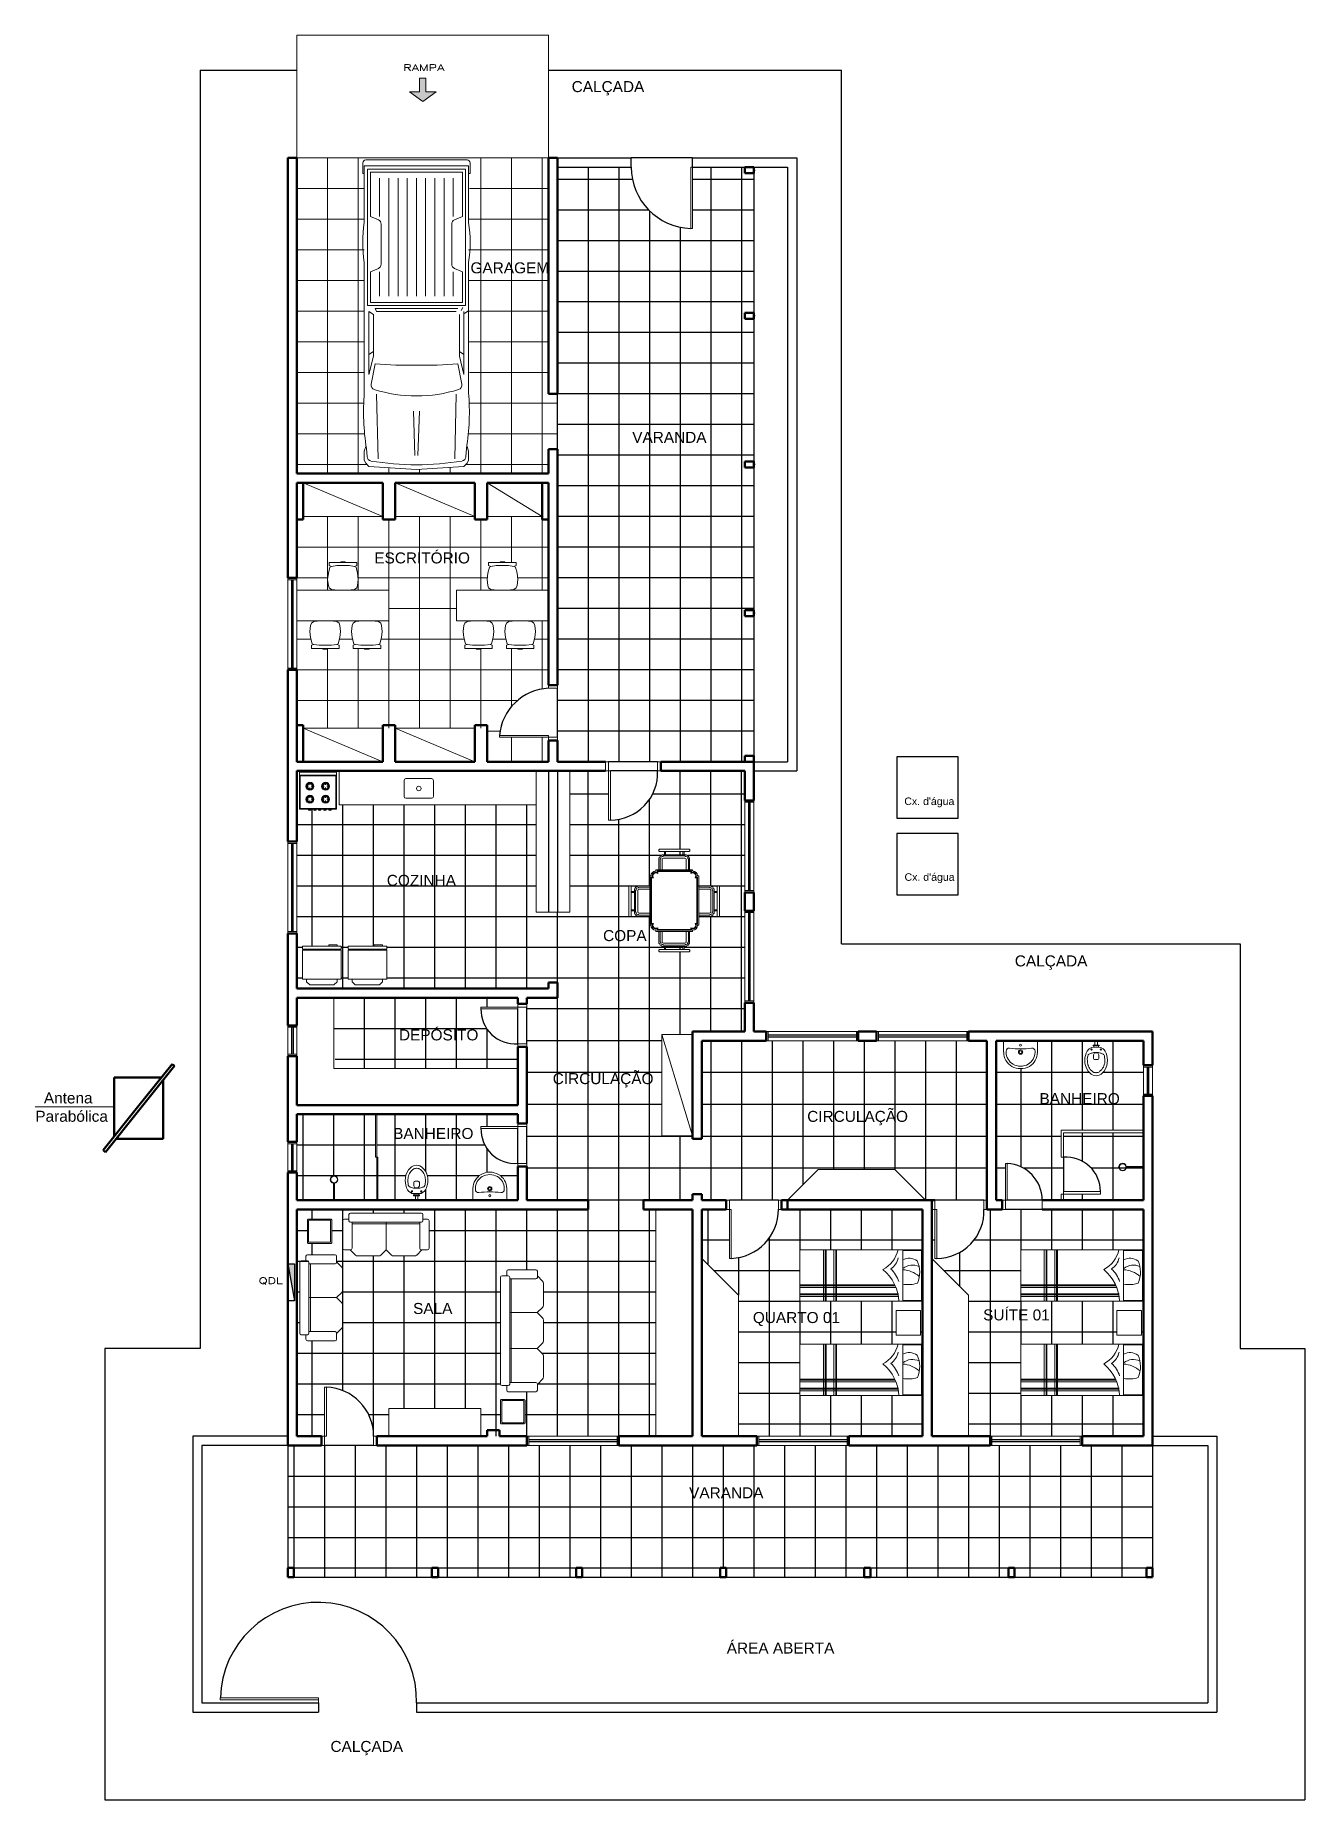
# Model space of a CAD drawing. Extents: x 200.4 to 267.3, y 143.9 to 174.2.
# Drawn here: x 221.67 to 242.37, y 144.45 to 173.23 of the extents above; entities that cross this region are included whole.
import ezdxf

# ---------------------------------------------------------------- set-up
doc = ezdxf.new("R2010")
doc.units = 0
doc.header["$LTSCALE"] = 35
doc.linetypes.add('HIDDEN', pattern=[0.375, 0.25, -0.125])
for name, color, linetype in [('01', 1, 'CONTINUOUS'), ('AF-Conexões_detalhe', 9, 'CONTINUOUS'), ('ALVENARIA', 6, 'CONTINUOUS'), ('ALVNARIA', 3, 'HIDDEN'), ('PENA3', 4, 'CONTINUOUS')]:
    doc.layers.add(name, color=color, linetype=linetype)
for name, color, linetype, lineweight in [('COTAS', 1, 'CONTINUOUS', 5), ('ESQUADRIAS', 2, 'CONTINUOUS', 18), ('MOBÍLIA', 1, 'CONTINUOUS', 9), ('PAREDE', 5, 'CONTINUOUS', 50), ('TEXTO', 2, 'CONTINUOUS', 13)]:
    doc.layers.add(name, color=color, linetype=linetype, lineweight=lineweight)
doc.styles.add('ARQ_COTAS_50', font='romans.shx', dxfattribs={"width": 1.5})
doc.styles.get("Standard").update_dxf_attribs({"font": 'ISOCP'})

msp = doc.modelspace()

# ---------------------------------------------------------------- texts
at = {"layer": 'TEXTO', "ltscale": 0.01, "attachment_point": 1}
for s, insert, char_height in [('{\\fArial|b0|i0|c0|p34;CALÇADA}', (230.414, 172.486), 0.17941), ('{\\fArial|b0|i0|c0|p34;GARAGEM}', (228.764, 169.53), 0.17941), ('{\\fArial|b0|i0|c0|p34;VARANDA}', (231.401, 166.765), 0.17941), ('{\\fArial|b0|i0|c0|p34;ESCRITÓRIO}', (227.196, 164.798), 0.17941), ("{\\fArial|b0|i0|c0|p34;Cx. d'água}", (235.837, 160.801), 0.12302), ('{\\fArial|b0|i0|c0|p34;COZINHA}', (227.4, 159.539), 0.17941), ("{\\fArial|b0|i0|c0|p34;Cx. d'água}", (235.841, 159.565), 0.12302), ('{\\fArial|b0|i0|c0|p34;COPA}', (230.926, 158.638), 0.17941), ('{\\fArial|b0|i0|c0|p34;CALÇADA}', (237.639, 158.225), 0.17941), ('{\\fArial|b0|i0|c0|p34;DEPÓSITO}', (227.598, 157.018), 0.17941), ('{\\fArial|b0|i0|c0|p34;CIRCULAÇÃO}', (230.105, 156.305), 0.17941), ('{\\fArial|b0|i0|c0|p34;  Antena\\PParabólica}', (221.669, 155.99), 0.17941), ('{\\fArial|b0|i0|c0|p34;CIRCULAÇÃO}', (234.254, 155.689), 0.17941), ('{\\fArial|b0|i0|c0|p34;BANHEIRO}', (238.041, 155.979), 0.17941), ('{\\fArial|b0|i0|c0|p34;BANHEIRO}', (227.503, 155.41), 0.17941), ('{\\fArial|b0|i0|c0|p34;SALA}', (227.828, 152.556), 0.17941), ('{\\fArial|b0|i0|c0|p34;QUARTO 01}', (233.368, 152.408), 0.17941), ('{\\fArial|b0|i0|c0|p34;SUÍTE 01}', (237.122, 152.451), 0.17941), ('{\\fArial|b0|i0|c0|p34;VARANDA}', (232.329, 149.549), 0.17941), ('{\\fArial|b0|i0|c0|p34;ÁREA ABERTA}', (232.942, 147.016), 0.17941), ('{\\fArial|b0|i0|c0|p34;CALÇADA}', (226.481, 145.412), 0.17941)]:
    msp.add_mtext(s, dxfattribs=dict(at, insert=insert, char_height=char_height))
at = {"layer": 'TEXTO', "style": 'ARQ_COTAS_50', "width": 1.5}
for tag, p in [('RAMPA', (227.669, 172.654)), ('QDL', (225.311, 152.868))]:
    msp.add_attdef(tag, p, 'NÍVEL', height=0.1022, dxfattribs=at)

# ---------------------------------------------------------------- hatches: boundary and pattern name
at = {"layer": '01'}
msp.add_hatch(color=256, dxfattribs=at).paths.add_polyline_path([(225.785, 153.193), (225.893, 152.593), (225.893, 153.193)])
at = {"layer": 'TEXTO'}
msp.add_hatch(color=256, dxfattribs=at).paths.add_polyline_path([(228.037, 172.536), (227.933, 172.536), (227.933, 172.31), (227.767, 172.31), (227.985, 172.153), (228.203, 172.31), (228.037, 172.31)])

# ---------------------------------------------------------------- linework, layer by layer
at = {"layer": '01'}
for p, q in [((230.685, 171.083), (230.685, 161.383)), ((231.185, 171.083), (231.185, 161.383)), ((232.385, 171.233), (231.385, 171.233)), ((232.685, 171.083), (232.685, 161.383)), ((233.185, 171.083), (233.185, 161.383)), ((231.405, 170.883), (230.185, 170.883)), ((233.385, 170.883), (232.385, 170.883)), ((231.67, 170.383), (230.185, 170.383)), ((233.385, 170.383), (232.385, 170.383)), ((231.685, 170.369), (231.685, 161.383)), ((232.185, 170.103), (232.185, 161.383)), ((233.385, 169.883), (230.185, 169.883)), ((233.385, 169.383), (230.185, 169.383)), ((233.385, 168.883), (230.185, 168.883)), ((233.385, 168.383), (230.185, 168.383)), ((233.385, 167.883), (230.185, 167.883)), ((230.185, 166.483), (230.185, 167.383)), ((233.385, 167.383), (230.185, 167.383)), ((233.385, 166.883), (230.185, 166.883)), ((233.385, 166.383), (230.185, 166.383)), ((233.385, 165.883), (230.185, 165.883)), ((233.385, 165.383), (230.185, 165.383)), ((233.385, 164.883), (230.185, 164.883)), ((225.845, 164.353), (225.845, 162.913)), ((225.875, 162.913), (225.875, 164.353)), ((233.385, 164.383), (230.185, 164.383)), ((233.385, 163.883), (230.185, 163.883)), ((233.385, 163.383), (230.185, 163.383)), ((233.385, 162.883), (230.185, 162.883)), ((230.185, 161.783), (230.185, 162.583)), ((233.385, 162.383), (230.185, 162.383)), ((233.385, 161.883), (230.185, 161.883)), ((230.685, 150.383), (230.685, 161.233)), ((231.815, 161.383), (231.015, 161.383)), ((231.815, 161.233), (231.045, 161.233)), ((232.185, 159.958), (232.185, 161.233)), ((232.685, 159.359), (232.685, 161.233)), ((233.185, 156.983), (233.185, 161.233)), ((226.185, 158.375), (226.185, 160.613)), ((226.685, 157.683), (226.685, 160.683)), ((227.185, 158.375), (227.185, 160.683)), ((227.685, 157.683), (227.685, 160.683)), ((228.185, 157.683), (228.185, 160.683)), ((228.685, 157.683), (228.685, 160.683)), ((229.185, 157.683), (229.185, 160.683)), ((229.685, 157.683), (229.685, 160.683)), ((231.015, 160.853), (230.385, 160.853)), ((231.685, 159.359), (231.685, 160.774)), ((233.235, 160.853), (231.731, 160.853)), ((233.295, 160.723), (233.295, 159.283)), ((233.325, 159.283), (233.325, 160.723)), ((229.835, 160.353), (225.935, 160.353)), ((233.235, 160.353), (230.385, 160.353)), ((231.185, 150.383), (231.185, 160.446)), ((225.845, 160.053), (225.845, 158.613)), ((225.875, 158.613), (225.875, 160.053)), ((229.835, 159.853), (225.935, 159.853)), ((231.868, 159.853), (230.385, 159.853)), ((232.185, 159.868), (232.185, 159.918)), ((233.235, 159.853), (232.304, 159.853)), ((229.835, 159.353), (225.935, 159.353)), ((231.351, 159.353), (230.385, 159.353)), ((231.486, 159.353), (231.381, 159.353)), ((232.486, 159.353), (232.456, 159.353)), ((232.791, 159.353), (232.686, 159.353)), ((233.235, 159.353), (232.82, 159.353)), ((230.185, 157.783), (230.185, 158.933)), ((233.295, 158.923), (233.295, 157.483)), ((233.325, 157.483), (233.325, 158.923)), ((231.686, 158.853), (225.935, 158.853)), ((231.685, 154.233), (231.685, 158.859)), ((233.235, 158.853), (232.486, 158.853)), ((232.685, 156.983), (232.685, 158.859)), ((226.025, 158.353), (225.935, 158.353)), ((226.769, 158.353), (226.655, 158.353)), ((231.926, 158.353), (227.399, 158.353)), ((232.226, 158.353), (231.946, 158.353)), ((232.185, 158.321), (232.185, 158.371)), ((233.235, 158.353), (232.246, 158.353)), ((232.185, 156.933), (232.185, 158.281)), ((226.025, 157.853), (225.935, 157.853)), ((226.769, 157.853), (226.655, 157.853)), ((233.235, 157.853), (227.399, 157.853)), ((227.035, 156.383), (227.035, 157.533)), ((227.535, 156.383), (227.535, 157.533)), ((228.035, 156.383), (228.035, 157.533)), ((228.535, 156.383), (228.535, 157.533)), ((229.035, 157.383), (229.035, 157.533)), ((230.185, 154.233), (230.185, 157.533)), ((229.535, 156.783), (229.535, 157.353)), ((229.685, 156.783), (229.685, 157.383)), ((233.235, 157.353), (229.685, 157.353)), ((226.535, 157.033), (229.026, 157.033)), ((229.035, 156.383), (229.035, 157.02)), ((235.055, 156.923), (233.615, 156.923)), ((235.055, 156.893), (233.615, 156.893)), ((236.855, 156.923), (235.415, 156.923)), ((236.855, 156.893), (235.415, 156.893)), ((231.885, 156.833), (229.685, 156.833)), ((232.685, 156.833), (232.685, 154.233)), ((233.185, 156.833), (233.185, 154.233)), ((233.685, 156.833), (233.685, 154.233)), ((234.185, 156.833), (234.185, 154.483)), ((234.685, 156.833), (234.685, 154.733)), ((235.185, 156.833), (235.185, 154.733)), ((235.685, 156.833), (235.685, 154.733)), ((236.185, 156.833), (236.185, 154.233)), ((236.685, 156.833), (236.685, 154.233)), ((238.235, 156.833), (238.235, 154.233)), ((238.735, 156.833), (238.735, 155.373)), ((239.235, 156.833), (239.235, 155.373)), ((226.558, 156.533), (229.535, 156.533)), ((231.885, 156.313), (229.685, 156.313)), ((237.185, 156.313), (232.535, 156.313)), ((238.858, 156.313), (237.335, 156.313)), ((237.735, 156.379), (237.735, 154.78)), ((239.735, 156.313), (239.072, 156.313)), ((231.885, 155.793), (229.685, 155.793)), ((237.185, 155.793), (232.535, 155.793)), ((239.735, 155.793), (237.335, 155.793)), ((226.035, 154.233), (226.035, 155.633)), ((226.535, 154.637), (226.535, 155.633)), ((227.035, 154.233), (227.035, 155.633)), ((227.535, 154.233), (227.535, 155.633)), ((228.035, 154.699), (228.035, 155.633)), ((228.535, 154.233), (228.535, 155.633)), ((229.035, 155.433), (229.035, 155.633)), ((229.685, 154.833), (229.685, 155.433)), ((225.935, 155.133), (227.215, 155.133)), ((227.235, 155.133), (228.997, 155.133)), ((229.535, 154.833), (229.535, 155.403)), ((232.385, 155.273), (229.685, 155.273)), ((232.185, 154.233), (232.185, 155.283)), ((237.185, 155.273), (232.535, 155.273)), ((238.395, 155.273), (237.335, 155.273)), ((239.735, 155.273), (238.435, 155.273)), ((238.735, 155.333), (238.735, 154.871)), ((239.235, 155.333), (239.235, 154.233)), ((229.035, 154.686), (229.035, 155.07)), ((238.435, 154.933), (238.435, 154.373)), ((225.935, 154.633), (226.52, 154.633)), ((226.558, 154.633), (227.235, 154.633)), ((227.255, 154.633), (227.711, 154.633)), ((228.06, 154.633), (228.907, 154.633)), ((229.251, 154.633), (229.535, 154.633)), ((237.185, 154.753), (229.685, 154.753)), ((237.485, 154.753), (237.335, 154.753)), ((238.235, 154.753), (237.786, 154.753)), ((238.435, 154.753), (238.235, 154.753)), ((239.735, 154.753), (238.888, 154.753)), ((228.035, 154.233), (228.035, 154.409)), ((238.735, 154.333), (238.735, 154.233)), ((226.185, 153.925), (226.185, 154.083)), ((226.685, 151.126), (226.685, 154.083)), ((227.185, 154.023), (227.185, 154.083)), ((227.685, 154.023), (227.685, 154.083)), ((228.185, 150.833), (228.185, 154.083)), ((228.685, 150.833), (228.685, 154.083)), ((229.035, 154.233), (229.035, 154.246)), ((229.185, 150.383), (229.185, 154.083)), ((229.685, 153.098), (229.685, 154.083)), ((230.185, 150.383), (230.185, 154.083)), ((231.585, 154.233), (230.685, 154.233)), ((231.685, 150.383), (231.685, 154.083)), ((232.635, 154.083), (232.635, 153.183)), ((233.785, 154.233), (232.985, 154.233)), ((234.135, 154.083), (234.135, 153.423)), ((234.635, 154.083), (234.635, 153.423)), ((235.135, 154.083), (235.135, 153.423)), ((235.635, 154.083), (235.635, 153.423)), ((237.135, 154.233), (236.335, 154.233)), ((237.235, 154.083), (237.235, 150.383)), ((238.085, 154.083), (237.485, 154.083)), ((238.085, 154.233), (237.515, 154.233)), ((237.735, 154.083), (237.735, 153.423)), ((238.235, 154.083), (238.235, 153.423)), ((238.735, 154.083), (238.735, 153.423)), ((239.235, 154.083), (239.235, 153.423)), ((226.104, 153.733), (225.935, 153.733)), ((226.683, 153.733), (226.504, 153.733)), ((231.785, 153.733), (228.088, 153.733)), ((226.185, 153.343), (226.185, 153.525)), ((232.535, 153.583), (232.985, 153.583)), ((233.61, 153.583), (236.135, 153.583)), ((233.635, 153.616), (233.635, 150.383)), ((236.285, 153.583), (236.335, 153.583)), ((236.976, 153.583), (239.735, 153.583)), ((225.785, 153.193), (225.893, 153.193)), ((225.785, 153.193), (225.893, 152.593)), ((225.893, 153.193), (225.893, 152.593)), ((226.126, 153.233), (225.935, 153.233)), ((231.785, 153.233), (226.581, 153.233)), ((227.185, 150.383), (227.185, 153.323)), ((227.685, 150.833), (227.685, 153.323)), ((233.135, 153.297), (233.135, 152.683)), ((236.735, 153.378), (236.735, 152.833)), ((232.735, 153.083), (234.135, 153.083)), ((236.485, 153.083), (237.735, 153.083)), ((225.893, 152.593), (225.785, 152.593)), ((225.981, 152.733), (225.935, 152.733)), ((229.254, 152.733), (226.681, 152.733)), ((231.785, 152.733), (229.954, 152.733)), ((233.135, 152.583), (234.135, 152.583)), ((234.135, 152.583), (234.135, 151.883)), ((234.635, 152.583), (234.635, 151.883)), ((235.135, 152.583), (235.135, 151.883)), ((235.635, 152.583), (235.635, 151.883)), ((236.885, 152.583), (237.735, 152.583)), ((237.735, 152.583), (237.735, 151.883)), ((238.235, 152.583), (238.235, 151.883)), ((238.735, 152.583), (238.735, 151.883)), ((239.235, 152.583), (239.235, 151.883)), ((225.981, 152.233), (225.935, 152.233)), ((229.254, 152.233), (226.681, 152.233)), ((231.785, 152.233), (229.954, 152.233)), ((233.135, 152.083), (235.702, 152.083)), ((236.102, 152.083), (236.135, 152.083)), ((236.885, 152.083), (239.302, 152.083)), ((239.702, 152.083), (239.735, 152.083)), ((229.254, 151.733), (225.935, 151.733)), ((226.185, 150.383), (226.185, 151.938)), ((231.785, 151.733), (229.932, 151.733)), ((233.135, 151.583), (234.135, 151.583)), ((236.885, 151.583), (237.735, 151.583)), ((229.254, 151.233), (225.935, 151.233)), ((229.685, 150.383), (229.685, 151.108)), ((231.785, 151.233), (229.854, 151.233)), ((233.135, 151.083), (234.135, 151.083)), ((234.135, 151.044), (234.135, 150.383)), ((234.635, 151.044), (234.635, 150.383)), ((235.135, 151.044), (235.135, 150.383)), ((235.635, 151.044), (235.635, 150.383)), ((236.885, 151.083), (237.735, 151.083)), ((237.735, 151.044), (237.735, 150.383)), ((238.235, 151.044), (238.235, 150.383)), ((238.735, 151.044), (238.735, 150.383)), ((239.235, 151.044), (239.235, 150.383)), ((226.385, 150.733), (225.935, 150.733)), ((227.435, 150.733), (227.105, 150.733)), ((229.254, 150.733), (228.935, 150.733)), ((231.785, 150.733), (229.654, 150.733)), ((233.135, 150.583), (236.135, 150.583)), ((236.885, 150.583), (239.735, 150.583)), ((225.885, 150.233), (225.885, 148.233)), ((227.185, 150.233), (226.385, 150.233)), ((226.385, 150.233), (226.385, 148.083)), ((226.885, 150.233), (226.885, 148.083)), ((227.385, 150.233), (227.385, 148.083)), ((227.885, 150.233), (227.885, 148.083)), ((228.385, 150.233), (228.385, 148.083)), ((228.885, 150.233), (228.885, 148.083)), ((229.385, 150.233), (229.385, 148.083)), ((231.155, 150.323), (229.715, 150.323)), ((231.155, 150.293), (229.715, 150.293)), ((229.885, 150.233), (229.885, 148.083)), ((230.385, 150.233), (230.385, 148.083)), ((230.885, 150.233), (230.885, 148.083)), ((231.385, 150.233), (231.385, 148.083)), ((231.885, 150.233), (231.885, 148.083)), ((232.385, 150.233), (232.385, 148.083)), ((232.885, 150.233), (232.885, 148.233)), ((233.385, 150.233), (233.385, 148.083)), ((234.905, 150.323), (233.465, 150.323)), ((234.905, 150.293), (233.465, 150.293)), ((233.885, 150.233), (233.885, 148.083)), ((234.385, 150.233), (234.385, 148.083)), ((234.885, 150.233), (234.885, 148.083)), ((235.385, 150.233), (235.385, 148.083)), ((235.885, 150.233), (235.885, 148.083)), ((236.385, 150.233), (236.385, 148.083)), ((236.885, 150.233), (236.885, 148.083)), ((238.705, 150.323), (237.265, 150.323)), ((238.705, 150.293), (237.265, 150.293)), ((237.385, 150.233), (237.385, 148.083)), ((237.885, 150.233), (237.885, 148.083)), ((238.385, 150.233), (238.385, 148.083)), ((238.885, 150.233), (238.885, 148.083)), ((239.385, 150.233), (239.385, 148.083)), ((225.785, 149.733), (239.885, 149.733)), ((225.785, 149.233), (239.885, 149.233)), ((225.785, 148.733), (239.885, 148.733)), ((225.885, 148.233), (228.135, 148.233)), ((228.235, 148.233), (230.485, 148.233)), ((230.585, 148.233), (232.835, 148.233)), ((232.935, 148.233), (235.185, 148.233)), ((235.285, 148.233), (237.535, 148.233)), ((237.635, 148.233), (239.785, 148.233))]:
    msp.add_line(p, q, dxfattribs=at)
for centre, radius, start, end in [((232.385, 171.083), 1, 179.9742, 268.2809), ((230.079, 161.737), 0.847, 92.9712, 174.8394), ((231.046, 161.203), 0.77, 269.9565, 2.2329), ((229.492, 157.339), 0.557, 178.4896, 274.448), ((229.492, 155.389), 0.557, 178.4896, 274.448), ((238.475, 154.375), 0.56, 359.8536, 94.0962), ((237.485, 154.234), 0.6, 359.9283, 87.1341), ((232.985, 154.083), 0.8, 272.1491, 0.0403), ((236.366, 154.053), 0.77, 270, 2.2446), ((226.385, 150.384), 0.8, 359.9597, 87.8509), ((226.285, 146.073), 1.6, 358.5679, 178.5679)]:
    msp.add_arc(centre, radius, start, end, dxfattribs=at)
at = {"layer": 'AF-Conexões_detalhe'}
for p, q in [((224.355, 172.663), (225.935, 172.663)), ((224.355, 172.663), (224.355, 151.813)), ((230.035, 172.663), (234.815, 172.663)), ((234.815, 158.413), (234.815, 172.663)), ((234.815, 158.413), (241.315, 158.413)), ((241.315, 158.413), (241.315, 151.813)), ((224.355, 151.813), (222.805, 151.813)), ((222.805, 151.813), (222.805, 144.453)), ((241.315, 151.813), (242.365, 151.813)), ((242.365, 151.813), (242.365, 144.453)), ((222.805, 144.453), (242.365, 144.453))]:
    msp.add_line(p, q, dxfattribs=at)
at = {"layer": 'ALVENARIA', "color": 6}
for p, q in [((230.185, 171.233), (231.385, 171.233)), ((232.385, 171.233), (234.085, 171.233)), ((233.935, 171.083), (233.935, 161.383)), ((234.085, 171.233), (234.085, 161.233)), ((224.235, 150.383), (224.235, 145.883)), ((225.785, 150.383), (224.235, 150.383)), ((224.385, 150.233), (224.385, 146.033)), ((225.785, 150.233), (224.385, 150.233)), ((239.885, 150.383), (240.935, 150.383)), ((239.885, 150.233), (240.785, 150.233)), ((240.785, 150.233), (240.785, 146.033)), ((240.935, 150.383), (240.935, 145.883)), ((224.385, 146.033), (226.285, 146.033)), ((226.285, 146.033), (226.285, 145.883)), ((227.885, 146.033), (227.885, 145.883)), ((227.885, 146.033), (240.785, 146.033)), ((224.235, 145.883), (226.285, 145.883)), ((227.885, 145.883), (240.935, 145.883))]:
    msp.add_line(p, q, dxfattribs=at)
at = {"layer": 'ALVENARIA'}
for p, q in [((230.185, 171.083), (231.385, 171.083)), ((231.385, 171.083), (231.385, 171.233)), ((232.385, 171.083), (232.385, 171.233)), ((232.385, 171.083), (233.935, 171.083)), ((233.385, 161.383), (233.935, 161.383)), ((233.385, 161.233), (234.085, 161.233))]:
    msp.add_line(p, q, dxfattribs=at)
at = {"layer": 'ALVNARIA', "linetype": 'HIDDEN'}
for p, q in [((235.715, 161.463), (235.715, 160.463)), ((236.715, 161.463), (235.715, 161.463)), ((236.715, 160.463), (236.715, 161.463)), ((230.035, 161.233), (230.035, 158.933)), ((230.185, 161.233), (230.185, 158.933)), ((235.715, 160.463), (236.715, 160.463)), ((236.715, 160.213), (235.715, 160.213)), ((235.715, 160.213), (235.715, 159.213)), ((236.715, 159.213), (236.715, 160.213)), ((235.715, 159.213), (236.715, 159.213)), ((225.845, 157.053), (225.845, 156.613)), ((225.875, 157.053), (225.875, 156.613)), ((239.795, 156.403), (239.795, 155.963)), ((239.825, 155.963), (239.825, 156.403)), ((225.845, 155.153), (225.845, 154.713)), ((225.875, 154.713), (225.875, 155.153))]:
    msp.add_line(p, q, dxfattribs=at)
at = {"layer": 'COTAS'}
for p, q in [((225.935, 171.233), (225.935, 173.233)), ((230.035, 173.233), (225.935, 173.233)), ((230.035, 171.233), (230.035, 173.233))]:
    msp.add_line(p, q, dxfattribs=at)
at = {"layer": 'ESQUADRIAS'}
for p, q in [((227.933, 172.31), (227.933, 172.536)), ((228.037, 172.536), (227.933, 172.536)), ((228.037, 172.31), (228.037, 172.536)), ((227.985, 172.153), (227.767, 172.31)), ((227.933, 172.31), (227.767, 172.31)), ((228.203, 172.31), (227.985, 172.153)), ((228.203, 172.31), (228.037, 172.31)), ((232.355, 170.083), (232.355, 171.083)), ((232.355, 171.083), (232.385, 171.083)), ((232.385, 171.083), (232.385, 170.083)), ((232.385, 170.083), (232.355, 170.083)), ((226.46, 164.583), (226.46, 164.633)), ((226.46, 164.633), (226.91, 164.633)), ((226.723, 164.646), (226.648, 164.646)), ((226.648, 164.646), (226.648, 164.633)), ((226.723, 164.633), (226.723, 164.646)), ((226.91, 164.633), (226.91, 164.583)), ((229.06, 164.633), (229.06, 164.583)), ((229.51, 164.633), (229.06, 164.633)), ((229.248, 164.633), (229.248, 164.646)), ((229.248, 164.646), (229.323, 164.646)), ((229.323, 164.646), (229.323, 164.633)), ((229.51, 164.583), (229.51, 164.633)), ((225.785, 164.383), (225.785, 162.883)), ((225.935, 164.353), (225.785, 164.353)), ((225.935, 162.883), (225.935, 164.383)), ((226.448, 164.458), (226.435, 164.358)), ((226.435, 164.358), (226.448, 164.258)), ((226.473, 164.558), (226.448, 164.458)), ((226.498, 164.571), (226.46, 164.583)), ((226.498, 164.571), (226.473, 164.558)), ((226.585, 164.583), (226.498, 164.571)), ((226.785, 164.583), (226.585, 164.583)), ((226.873, 164.571), (226.785, 164.583)), ((226.91, 164.583), (226.873, 164.571)), ((226.898, 164.558), (226.873, 164.571)), ((226.923, 164.458), (226.898, 164.558)), ((226.935, 164.358), (226.923, 164.458)), ((226.923, 164.258), (226.935, 164.358)), ((229.035, 164.358), (229.048, 164.458)), ((229.048, 164.258), (229.035, 164.358)), ((229.048, 164.458), (229.073, 164.558)), ((229.06, 164.583), (229.098, 164.571)), ((229.073, 164.558), (229.098, 164.571)), ((229.098, 164.571), (229.185, 164.583)), ((229.185, 164.583), (229.385, 164.583)), ((229.385, 164.583), (229.473, 164.571)), ((229.473, 164.571), (229.51, 164.583)), ((229.473, 164.571), (229.498, 164.558)), ((229.498, 164.558), (229.523, 164.458)), ((229.523, 164.458), (229.535, 164.358)), ((229.535, 164.358), (229.523, 164.258)), ((225.935, 164.183), (227.435, 164.183)), ((226.448, 164.258), (226.46, 164.221)), ((226.46, 164.221), (226.498, 164.196)), ((226.498, 164.196), (226.61, 164.183)), ((226.61, 164.183), (226.76, 164.183)), ((226.76, 164.183), (226.873, 164.196)), ((226.873, 164.196), (226.91, 164.221)), ((226.91, 164.221), (226.923, 164.258)), ((227.435, 164.183), (227.435, 163.683)), ((228.535, 164.183), (228.535, 163.683)), ((230.035, 164.183), (228.535, 164.183)), ((229.06, 164.221), (229.048, 164.258)), ((229.098, 164.196), (229.06, 164.221)), ((229.21, 164.183), (229.098, 164.196)), ((229.36, 164.183), (229.21, 164.183)), ((229.473, 164.196), (229.36, 164.183)), ((229.51, 164.221), (229.473, 164.196)), ((229.523, 164.258), (229.51, 164.221)), ((227.435, 163.683), (225.935, 163.683)), ((226.146, 163.508), (226.158, 163.608)), ((226.158, 163.408), (226.146, 163.508)), ((226.158, 163.608), (226.171, 163.646)), ((226.171, 163.646), (226.208, 163.671)), ((226.208, 163.671), (226.321, 163.683)), ((226.321, 163.683), (226.471, 163.683)), ((226.471, 163.683), (226.583, 163.671)), ((226.583, 163.671), (226.621, 163.646)), ((226.621, 163.646), (226.633, 163.608)), ((226.633, 163.608), (226.646, 163.508)), ((226.646, 163.508), (226.633, 163.408)), ((226.825, 163.508), (226.837, 163.608)), ((226.837, 163.408), (226.825, 163.508)), ((226.837, 163.608), (226.85, 163.646)), ((226.85, 163.646), (226.887, 163.671)), ((226.887, 163.671), (227, 163.683)), ((227, 163.683), (227.15, 163.683)), ((227.15, 163.683), (227.262, 163.671)), ((227.262, 163.671), (227.3, 163.646)), ((227.3, 163.646), (227.312, 163.608)), ((227.312, 163.608), (227.325, 163.508)), ((227.325, 163.508), (227.312, 163.408)), ((228.535, 163.683), (230.035, 163.683)), ((228.658, 163.608), (228.645, 163.508)), ((228.645, 163.508), (228.658, 163.408)), ((228.67, 163.646), (228.658, 163.608)), ((228.708, 163.671), (228.67, 163.646)), ((228.82, 163.683), (228.708, 163.671)), ((228.97, 163.683), (228.82, 163.683)), ((229.083, 163.671), (228.97, 163.683)), ((229.12, 163.646), (229.083, 163.671)), ((229.133, 163.608), (229.12, 163.646)), ((229.145, 163.508), (229.133, 163.608)), ((229.133, 163.408), (229.145, 163.508)), ((229.337, 163.608), (229.324, 163.508)), ((229.324, 163.508), (229.337, 163.408)), ((229.349, 163.646), (229.337, 163.608)), ((229.387, 163.671), (229.349, 163.646)), ((229.499, 163.683), (229.387, 163.671)), ((229.649, 163.683), (229.499, 163.683)), ((229.762, 163.671), (229.649, 163.683)), ((229.799, 163.646), (229.762, 163.671)), ((229.812, 163.608), (229.799, 163.646)), ((229.824, 163.508), (229.812, 163.608)), ((229.812, 163.408), (229.824, 163.508)), ((226.183, 163.308), (226.158, 163.408)), ((226.208, 163.296), (226.171, 163.283)), ((226.171, 163.283), (226.171, 163.233)), ((226.171, 163.233), (226.621, 163.233)), ((226.208, 163.296), (226.183, 163.308)), ((226.296, 163.283), (226.208, 163.296)), ((226.496, 163.283), (226.296, 163.283)), ((226.358, 163.221), (226.358, 163.233)), ((226.433, 163.221), (226.358, 163.221)), ((226.433, 163.233), (226.433, 163.221)), ((226.583, 163.296), (226.496, 163.283)), ((226.608, 163.308), (226.583, 163.296)), ((226.621, 163.283), (226.583, 163.296)), ((226.633, 163.408), (226.608, 163.308)), ((226.621, 163.233), (226.621, 163.283)), ((226.862, 163.308), (226.837, 163.408)), ((226.887, 163.296), (226.85, 163.283)), ((226.85, 163.283), (226.85, 163.233)), ((226.85, 163.233), (227.3, 163.233)), ((226.887, 163.296), (226.862, 163.308)), ((226.975, 163.283), (226.887, 163.296)), ((227.175, 163.283), (226.975, 163.283)), ((227.037, 163.221), (227.037, 163.233)), ((227.112, 163.221), (227.037, 163.221)), ((227.112, 163.233), (227.112, 163.221)), ((227.262, 163.296), (227.175, 163.283)), ((227.287, 163.308), (227.262, 163.296)), ((227.3, 163.283), (227.262, 163.296)), ((227.312, 163.408), (227.287, 163.308)), ((227.3, 163.233), (227.3, 163.283)), ((228.658, 163.408), (228.683, 163.308)), ((228.67, 163.283), (228.708, 163.296)), ((228.67, 163.233), (228.67, 163.283)), ((229.12, 163.233), (228.67, 163.233)), ((228.683, 163.308), (228.708, 163.296)), ((228.708, 163.296), (228.795, 163.283)), ((228.795, 163.283), (228.995, 163.283)), ((228.858, 163.233), (228.858, 163.221)), ((228.858, 163.221), (228.933, 163.221)), ((228.933, 163.221), (228.933, 163.233)), ((228.995, 163.283), (229.083, 163.296)), ((229.083, 163.296), (229.108, 163.308)), ((229.083, 163.296), (229.12, 163.283)), ((229.108, 163.308), (229.133, 163.408)), ((229.12, 163.283), (229.12, 163.233)), ((229.337, 163.408), (229.362, 163.308)), ((229.349, 163.283), (229.387, 163.296)), ((229.349, 163.233), (229.349, 163.283)), ((229.799, 163.233), (229.349, 163.233)), ((229.362, 163.308), (229.387, 163.296)), ((229.387, 163.296), (229.474, 163.283)), ((229.474, 163.283), (229.674, 163.283)), ((229.537, 163.233), (229.537, 163.221)), ((229.537, 163.221), (229.612, 163.221)), ((229.612, 163.221), (229.612, 163.233)), ((229.674, 163.283), (229.762, 163.296)), ((229.762, 163.296), (229.787, 163.308)), ((229.762, 163.296), (229.799, 163.283)), ((229.787, 163.308), (229.812, 163.408)), ((229.799, 163.283), (229.799, 163.233)), ((225.935, 162.913), (225.785, 162.913)), ((230.035, 162.633), (230.035, 162.583)), ((230.185, 162.583), (230.185, 162.633)), ((230.035, 162.583), (230.185, 162.583)), ((229.235, 161.783), (229.235, 161.813)), ((229.235, 161.813), (230.035, 161.813)), ((230.035, 161.783), (229.235, 161.783)), ((230.035, 161.813), (230.035, 161.783)), ((230.035, 161.783), (230.185, 161.783)), ((230.035, 161.733), (230.035, 161.783)), ((230.185, 161.733), (230.185, 161.783)), ((225.978, 160.613), (225.978, 161.213)), ((225.978, 161.213), (226.578, 161.213)), ((226.578, 161.213), (226.578, 160.613)), ((226.622, 161.233), (226.622, 160.683)), ((229.835, 158.933), (229.835, 161.233)), ((230.385, 158.933), (230.385, 161.233)), ((230.965, 161.233), (230.965, 161.383)), ((231.015, 161.383), (230.965, 161.383)), ((230.965, 161.233), (231.015, 161.233)), ((231.015, 161.233), (231.015, 161.383)), ((231.015, 161.233), (231.015, 160.433)), ((231.045, 161.233), (231.015, 161.233)), ((231.045, 160.433), (231.045, 161.233)), ((231.815, 161.233), (231.815, 161.383)), ((231.865, 161.383), (231.815, 161.383)), ((231.815, 161.233), (231.865, 161.233)), ((225.978, 161.163), (226.578, 161.163)), ((225.988, 161.153), (226.568, 161.153)), ((225.988, 160.623), (225.988, 161.153)), ((226.125, 160.985), (226.125, 160.983)), ((226.147, 161.006), (226.145, 161.006)), ((226.147, 160.963), (226.145, 160.963)), ((226.167, 160.985), (226.167, 160.983)), ((226.379, 160.985), (226.379, 160.983)), ((226.402, 161.006), (226.4, 161.006)), ((226.402, 160.963), (226.4, 160.963)), ((226.422, 160.985), (226.422, 160.983)), ((226.568, 161.153), (226.568, 160.623)), ((227.681, 160.818), (227.681, 161.078)), ((227.681, 160.818), (227.681, 161.078)), ((227.711, 161.108), (228.131, 161.108)), ((227.711, 161.108), (228.131, 161.108)), ((228.161, 161.078), (228.161, 160.818)), ((228.161, 161.078), (228.161, 160.818)), ((226.118, 160.613), (225.978, 160.613)), ((226.568, 160.623), (225.988, 160.623)), ((226.167, 160.613), (226.118, 160.613)), ((226.125, 160.773), (226.125, 160.771)), ((226.147, 160.793), (226.145, 160.793)), ((226.147, 160.75), (226.145, 160.75)), ((226.167, 160.773), (226.167, 160.771)), ((226.204, 160.613), (226.167, 160.613)), ((226.253, 160.613), (226.204, 160.613)), ((226.28, 160.613), (226.253, 160.613)), ((226.329, 160.613), (226.28, 160.613)), ((226.365, 160.613), (226.329, 160.613)), ((226.414, 160.613), (226.365, 160.613)), ((226.379, 160.773), (226.379, 160.771)), ((226.402, 160.793), (226.4, 160.793)), ((226.402, 160.75), (226.4, 160.75)), ((226.451, 160.613), (226.414, 160.613)), ((226.422, 160.773), (226.422, 160.771)), ((226.5, 160.613), (226.451, 160.613)), ((226.578, 160.613), (226.5, 160.613)), ((229.835, 160.683), (226.622, 160.683)), ((228.131, 160.788), (227.711, 160.788)), ((228.131, 160.788), (227.711, 160.788)), ((233.235, 160.753), (233.235, 159.253)), ((233.385, 160.723), (233.235, 160.723)), ((233.385, 159.253), (233.385, 160.753)), ((231.015, 160.433), (231.045, 160.433)), ((225.785, 160.083), (225.785, 158.583)), ((225.935, 160.053), (225.785, 160.053)), ((225.935, 158.583), (225.935, 160.083)), ((231.836, 159.618), (231.836, 159.818)), ((231.846, 159.818), (231.836, 159.818)), ((231.876, 159.918), (231.856, 159.918)), ((231.856, 159.618), (231.856, 159.798)), ((231.866, 159.798), (231.856, 159.798)), ((231.866, 159.813), (231.866, 159.798)), ((231.926, 159.868), (231.886, 159.868)), ((231.886, 159.858), (231.886, 159.868)), ((231.891, 159.838), (231.906, 159.838)), ((231.891, 159.793), (231.891, 159.618)), ((232.266, 159.848), (231.906, 159.848)), ((231.906, 159.838), (231.906, 159.848)), ((231.911, 159.813), (232.261, 159.813)), ((231.926, 159.868), (231.926, 159.918)), ((231.946, 159.868), (231.926, 159.868)), ((231.946, 159.868), (231.946, 159.918)), ((232.226, 159.868), (231.946, 159.868)), ((232.226, 159.868), (232.226, 159.918)), ((232.246, 159.868), (232.226, 159.868)), ((232.246, 159.868), (232.246, 159.918)), ((232.286, 159.868), (232.246, 159.868)), ((232.266, 159.838), (232.266, 159.848)), ((232.281, 159.838), (232.266, 159.838)), ((232.281, 159.793), (232.281, 159.618)), ((232.286, 159.858), (232.286, 159.868)), ((232.316, 159.918), (232.296, 159.918)), ((232.306, 159.813), (232.306, 159.798)), ((232.306, 159.798), (232.316, 159.798)), ((232.316, 159.618), (232.316, 159.798)), ((232.326, 159.818), (232.336, 159.818)), ((232.336, 159.618), (232.336, 159.818)), ((232.34, 159.937), (232.34, 159.938)), ((231.686, 159.359), (231.686, 159.522)), ((231.706, 159.522), (231.686, 159.522)), ((231.706, 158.737), (231.706, 159.502)), ((231.729, 159.502), (231.706, 159.502)), ((231.716, 158.747), (231.716, 159.492)), ((231.746, 159.492), (231.716, 159.492)), ((231.786, 159.622), (231.836, 159.622)), ((231.786, 159.602), (231.786, 159.622)), ((231.806, 159.602), (232.366, 159.602)), ((231.806, 159.579), (231.806, 159.602)), ((231.816, 159.592), (232.356, 159.592)), ((231.816, 159.562), (231.816, 159.592)), ((231.836, 159.622), (232.336, 159.622)), ((232.336, 159.622), (232.386, 159.622)), ((232.356, 159.562), (232.356, 159.592)), ((232.366, 159.579), (232.366, 159.602)), ((232.386, 159.602), (232.386, 159.622)), ((232.426, 159.492), (232.456, 159.492)), ((232.442, 159.502), (232.466, 159.502)), ((232.456, 158.747), (232.456, 159.492)), ((232.466, 159.522), (232.486, 159.522)), ((232.466, 158.737), (232.466, 159.502)), ((232.486, 159.359), (232.486, 159.522)), ((231.386, 159.319), (231.386, 159.339)), ((231.436, 159.269), (231.386, 159.269)), ((231.436, 159.249), (231.386, 159.249)), ((231.436, 159.269), (231.436, 159.309)), ((231.446, 159.309), (231.436, 159.309)), ((231.436, 159.249), (231.436, 159.269)), ((231.436, 158.97), (231.436, 159.249)), ((231.456, 158.93), (231.456, 159.289)), ((231.466, 159.289), (231.456, 159.289)), ((231.466, 159.304), (231.466, 159.289)), ((231.486, 159.349), (231.486, 159.359)), ((231.686, 159.359), (231.486, 159.359)), ((231.491, 159.329), (231.506, 159.329)), ((231.491, 159.284), (231.491, 158.935)), ((231.506, 159.329), (231.506, 159.339)), ((231.686, 159.339), (231.506, 159.339)), ((231.511, 159.304), (231.686, 159.304)), ((231.686, 158.859), (231.686, 159.359)), ((231.686, 159.359), (231.686, 158.859)), ((232.486, 159.359), (232.686, 159.359)), ((232.486, 159.359), (232.486, 158.859)), ((232.486, 158.859), (232.486, 159.359)), ((232.486, 159.339), (232.666, 159.339)), ((232.661, 159.304), (232.486, 159.304)), ((232.666, 159.329), (232.666, 159.339)), ((232.681, 159.329), (232.666, 159.329)), ((232.681, 159.284), (232.681, 158.935)), ((232.686, 159.349), (232.686, 159.359)), ((232.706, 159.304), (232.706, 159.289)), ((232.706, 159.289), (232.716, 159.289)), ((232.716, 158.93), (232.716, 159.289)), ((232.726, 159.309), (232.736, 159.309)), ((232.736, 159.269), (232.736, 159.309)), ((232.736, 159.249), (232.736, 159.269)), ((232.736, 159.269), (232.786, 159.269)), ((232.736, 158.97), (232.736, 159.249)), ((232.736, 159.249), (232.786, 159.249)), ((232.786, 159.319), (232.786, 159.339)), ((233.385, 159.283), (233.235, 159.283)), ((229.835, 158.933), (230.385, 158.933)), ((231.436, 158.97), (231.386, 158.97)), ((231.436, 158.95), (231.386, 158.95)), ((231.386, 158.879), (231.386, 158.899)), ((231.436, 158.95), (231.436, 158.97)), ((231.436, 158.91), (231.436, 158.95)), ((231.446, 158.91), (231.436, 158.91)), ((231.466, 158.93), (231.456, 158.93)), ((231.466, 158.915), (231.466, 158.93)), ((231.486, 158.87), (231.486, 158.859)), ((231.491, 158.89), (231.506, 158.89)), ((231.506, 158.89), (231.506, 158.879)), ((231.686, 158.879), (231.506, 158.879)), ((231.511, 158.915), (231.686, 158.915)), ((231.686, 158.879), (231.686, 158.758)), ((231.686, 158.879), (231.686, 158.859)), ((231.686, 158.717), (231.686, 158.879)), ((232.661, 158.915), (232.486, 158.915)), ((232.486, 158.879), (232.486, 158.758)), ((232.486, 158.879), (232.486, 158.859)), ((232.486, 158.879), (232.666, 158.879)), ((232.486, 158.717), (232.486, 158.879)), ((232.666, 158.89), (232.666, 158.879)), ((232.681, 158.89), (232.666, 158.89)), ((232.686, 158.87), (232.686, 158.859)), ((232.706, 158.93), (232.716, 158.93)), ((232.706, 158.915), (232.706, 158.93)), ((232.726, 158.91), (232.736, 158.91)), ((232.736, 158.95), (232.736, 158.97)), ((232.736, 158.97), (232.786, 158.97)), ((232.736, 158.91), (232.736, 158.95)), ((232.736, 158.95), (232.786, 158.95)), ((232.786, 158.879), (232.786, 158.899)), ((233.235, 158.953), (233.235, 157.453)), ((233.385, 158.923), (233.235, 158.923)), ((233.385, 157.453), (233.385, 158.953)), ((225.935, 158.613), (225.785, 158.613)), ((231.367, 158.855), (231.366, 158.855)), ((231.686, 158.859), (231.486, 158.859)), ((231.706, 158.717), (231.686, 158.717)), ((231.729, 158.737), (231.706, 158.737)), ((231.746, 158.747), (231.716, 158.747)), ((231.786, 158.637), (231.786, 158.617)), ((231.786, 158.617), (231.836, 158.617)), ((231.806, 158.66), (231.806, 158.637)), ((231.806, 158.637), (232.366, 158.637)), ((231.816, 158.677), (231.816, 158.647)), ((231.816, 158.647), (232.356, 158.647)), ((231.836, 158.617), (232.336, 158.617)), ((231.836, 158.617), (231.836, 158.421)), ((231.856, 158.617), (231.856, 158.441)), ((231.891, 158.446), (231.891, 158.617)), ((232.281, 158.446), (232.281, 158.617)), ((232.316, 158.617), (232.316, 158.441)), ((232.336, 158.617), (232.336, 158.421)), ((232.336, 158.617), (232.386, 158.617)), ((232.356, 158.677), (232.356, 158.647)), ((232.366, 158.66), (232.366, 158.637)), ((232.386, 158.637), (232.386, 158.617)), ((232.426, 158.747), (232.456, 158.747)), ((232.442, 158.737), (232.466, 158.737)), ((232.466, 158.717), (232.486, 158.717)), ((232.486, 158.859), (232.686, 158.859)), ((232.805, 158.855), (232.806, 158.855)), ((226.025, 158.375), (226.453, 158.375)), ((226.025, 158.328), (226.025, 158.375)), ((226.025, 157.835), (226.025, 158.308)), ((226.035, 158.308), (226.035, 158.328)), ((226.645, 158.328), (226.035, 158.328)), ((226.035, 158.308), (226.645, 158.308)), ((226.588, 158.375), (226.453, 158.375)), ((226.588, 158.375), (226.655, 158.375)), ((226.645, 158.328), (226.645, 158.308)), ((226.655, 158.375), (226.655, 158.328)), ((226.655, 158.308), (226.655, 157.835)), ((226.769, 158.375), (227.196, 158.375)), ((226.769, 158.328), (226.769, 158.375)), ((226.769, 157.835), (226.769, 158.308)), ((226.779, 158.308), (226.779, 158.328)), ((227.389, 158.328), (226.779, 158.328)), ((226.779, 158.308), (227.389, 158.308)), ((227.331, 158.375), (227.196, 158.375)), ((227.331, 158.375), (227.399, 158.375)), ((227.389, 158.328), (227.389, 158.308)), ((227.399, 158.375), (227.399, 158.328)), ((227.399, 158.308), (227.399, 157.835)), ((231.846, 158.421), (231.836, 158.421)), ((231.866, 158.441), (231.856, 158.441)), ((231.876, 158.321), (231.856, 158.321)), ((231.866, 158.426), (231.866, 158.441)), ((231.886, 158.381), (231.886, 158.371)), ((231.926, 158.371), (231.886, 158.371)), ((231.891, 158.401), (231.906, 158.401)), ((231.906, 158.401), (231.906, 158.391)), ((232.266, 158.391), (231.906, 158.391)), ((231.911, 158.426), (232.261, 158.426)), ((231.926, 158.371), (231.926, 158.321)), ((231.946, 158.371), (231.926, 158.371)), ((231.946, 158.371), (231.946, 158.321)), ((232.226, 158.371), (231.946, 158.371)), ((232.226, 158.371), (232.226, 158.321)), ((232.246, 158.371), (232.226, 158.371)), ((232.246, 158.371), (232.246, 158.321)), ((232.286, 158.371), (232.246, 158.371)), ((232.281, 158.401), (232.266, 158.401)), ((232.266, 158.401), (232.266, 158.391)), ((232.286, 158.381), (232.286, 158.371)), ((232.316, 158.321), (232.296, 158.321)), ((232.306, 158.426), (232.306, 158.441)), ((232.306, 158.441), (232.316, 158.441)), ((232.326, 158.421), (232.336, 158.421)), ((232.34, 158.302), (232.34, 158.301)), ((226.093, 157.835), (226.093, 157.795)), ((226.143, 157.745), (226.093, 157.795)), ((226.143, 157.745), (226.538, 157.745)), ((226.588, 157.795), (226.538, 157.745)), ((226.655, 157.835), (226.588, 157.835)), ((226.588, 157.795), (226.588, 157.835)), ((226.836, 157.835), (226.836, 157.795)), ((226.886, 157.745), (226.836, 157.795)), ((226.886, 157.745), (227.281, 157.745)), ((227.331, 157.795), (227.281, 157.745)), ((227.399, 157.835), (227.331, 157.835)), ((227.331, 157.795), (227.331, 157.835)), ((226.535, 157.533), (226.535, 156.383)), ((229.535, 157.383), (229.535, 157.433)), ((229.685, 157.433), (229.685, 157.383)), ((233.385, 157.483), (233.235, 157.483)), ((228.935, 157.383), (228.935, 157.353)), ((229.535, 157.383), (228.935, 157.383)), ((228.935, 157.353), (229.535, 157.353)), ((229.535, 157.353), (229.535, 157.383)), ((229.535, 157.383), (229.685, 157.383)), ((225.785, 157.083), (225.785, 156.583)), ((225.935, 157.053), (225.785, 157.053)), ((225.935, 157.083), (225.935, 156.583)), ((231.885, 156.933), (231.885, 155.283)), ((232.385, 156.933), (231.885, 156.933)), ((231.885, 156.933), (232.385, 155.283)), ((235.085, 156.983), (233.585, 156.983)), ((233.615, 156.983), (233.615, 156.833)), ((235.055, 156.833), (235.055, 156.983)), ((236.885, 156.983), (235.385, 156.983)), ((235.415, 156.983), (235.415, 156.833)), ((236.855, 156.833), (236.855, 156.983)), ((225.935, 156.613), (225.785, 156.613)), ((229.535, 156.783), (229.535, 156.733)), ((229.685, 156.783), (229.535, 156.783)), ((229.685, 156.733), (229.685, 156.783)), ((235.085, 156.833), (233.585, 156.833)), ((236.885, 156.833), (235.385, 156.833)), ((237.455, 156.814), (237.457, 156.645)), ((237.463, 156.822), (238.002, 156.822)), ((237.497, 156.663), (237.497, 156.646)), ((237.968, 156.663), (237.968, 156.646)), ((238.01, 156.814), (238.008, 156.645)), ((238.783, 156.553), (238.79, 156.592)), ((238.79, 156.592), (238.803, 156.632)), ((238.803, 156.632), (238.819, 156.665)), ((238.819, 156.665), (238.84, 156.692)), ((238.84, 156.692), (238.85, 156.701)), ((238.85, 156.701), (238.889, 156.722)), ((238.889, 156.722), (238.965, 156.727)), ((238.917, 156.763), (238.917, 156.748)), ((239.013, 156.763), (238.917, 156.763)), ((238.917, 156.748), (238.926, 156.748)), ((238.92, 156.602), (238.938, 156.635)), ((238.92, 156.602), (238.92, 156.545)), ((238.926, 156.748), (238.926, 156.725)), ((239.004, 156.748), (238.926, 156.748)), ((238.938, 156.635), (238.992, 156.635)), ((238.945, 156.763), (238.945, 156.833)), ((239.041, 156.722), (238.965, 156.727)), ((238.965, 156.727), (238.965, 156.727)), ((238.965, 156.727), (238.965, 156.727)), ((238.985, 156.763), (238.985, 156.833)), ((238.992, 156.635), (239.01, 156.602)), ((239.004, 156.725), (239.004, 156.748)), ((239.004, 156.748), (239.013, 156.748)), ((239.01, 156.602), (239.01, 156.545)), ((239.013, 156.748), (239.013, 156.763)), ((239.08, 156.701), (239.041, 156.722)), ((239.09, 156.692), (239.08, 156.701)), ((239.111, 156.665), (239.09, 156.692)), ((239.127, 156.632), (239.111, 156.665)), ((239.14, 156.592), (239.127, 156.632)), ((239.147, 156.553), (239.14, 156.592)), ((226.535, 156.383), (229.535, 156.383)), ((238.781, 156.516), (238.783, 156.553)), ((238.783, 156.469), (238.781, 156.516)), ((238.791, 156.429), (238.783, 156.469)), ((238.811, 156.375), (238.791, 156.429)), ((238.834, 156.338), (238.811, 156.375)), ((238.882, 156.29), (238.834, 156.338)), ((238.914, 156.272), (238.882, 156.29)), ((238.99, 156.525), (238.94, 156.525)), ((238.973, 156.313), (238.955, 156.313)), ((239.016, 156.272), (239.048, 156.29)), ((239.048, 156.29), (239.096, 156.338)), ((239.096, 156.338), (239.119, 156.375)), ((239.119, 156.375), (239.139, 156.429)), ((239.139, 156.429), (239.146, 156.469)), ((239.146, 156.469), (239.149, 156.516)), ((239.149, 156.516), (239.147, 156.553)), ((239.735, 156.433), (239.735, 155.933)), ((239.735, 156.403), (239.885, 156.403)), ((239.885, 155.933), (239.885, 156.433)), ((238.965, 156.263), (238.914, 156.272)), ((238.965, 156.263), (239.016, 156.272)), ((239.735, 155.963), (239.885, 155.963)), ((227.215, 155.633), (227.215, 154.933)), ((227.235, 155.633), (227.235, 154.233)), ((229.535, 155.433), (228.935, 155.433)), ((228.935, 155.433), (228.935, 155.403)), ((229.535, 155.433), (229.535, 155.483)), ((229.535, 155.433), (229.685, 155.433)), ((229.535, 155.403), (229.535, 155.433)), ((229.685, 155.483), (229.685, 155.433)), ((225.785, 155.183), (225.785, 154.683)), ((225.785, 155.153), (225.935, 155.153)), ((225.935, 154.683), (225.935, 155.183)), ((228.935, 155.403), (229.535, 155.403)), ((232.385, 155.283), (231.885, 155.283)), ((239.735, 155.373), (238.395, 155.373)), ((238.395, 155.373), (238.395, 154.933)), ((239.735, 155.333), (238.435, 155.333)), ((238.435, 155.333), (238.435, 154.933)), ((227.255, 154.933), (227.215, 154.933)), ((227.255, 154.933), (227.255, 154.233)), ((238.435, 154.933), (238.395, 154.933)), ((225.785, 154.713), (225.935, 154.713)), ((226.519, 154.635), (226.521, 154.629)), ((226.539, 154.639), (226.539, 154.632)), ((226.539, 154.639), (226.539, 154.632)), ((226.557, 154.63), (226.558, 154.635)), ((227.704, 154.598), (227.701, 154.551)), ((227.701, 154.551), (227.703, 154.513)), ((227.711, 154.638), (227.704, 154.598)), ((227.731, 154.692), (227.711, 154.638)), ((227.754, 154.729), (227.731, 154.692)), ((227.802, 154.777), (227.754, 154.729)), ((227.834, 154.794), (227.802, 154.777)), ((227.885, 154.804), (227.834, 154.794)), ((227.885, 154.804), (227.936, 154.794)), ((227.936, 154.794), (227.968, 154.777)), ((227.968, 154.777), (228.016, 154.729)), ((228.016, 154.729), (228.039, 154.692)), ((228.039, 154.692), (228.059, 154.638)), ((228.059, 154.638), (228.067, 154.598)), ((228.067, 154.598), (228.069, 154.551)), ((228.069, 154.551), (228.067, 154.513)), ((229.685, 154.833), (229.535, 154.833)), ((229.535, 154.833), (229.535, 154.783)), ((229.685, 154.783), (229.685, 154.833)), ((233.935, 154.233), (234.435, 154.733)), ((235.685, 154.733), (234.435, 154.733)), ((236.185, 154.233), (235.685, 154.733)), ((237.485, 154.833), (237.515, 154.833)), ((237.485, 154.233), (237.485, 154.833)), ((237.515, 154.833), (237.515, 154.233)), ((239.33, 154.773), (239.336, 154.773)), ((239.33, 154.773), (239.336, 154.773)), ((239.339, 154.791), (239.333, 154.793)), ((239.333, 154.753), (239.339, 154.755)), ((239.457, 154.783), (239.735, 154.783)), ((239.457, 154.763), (239.735, 154.763)), ((239.735, 154.783), (239.735, 154.763)), ((226.529, 154.512), (226.529, 154.233)), ((226.549, 154.512), (226.549, 154.233)), ((227.703, 154.513), (227.71, 154.475)), ((227.71, 154.475), (227.723, 154.434)), ((227.723, 154.434), (227.739, 154.402)), ((227.739, 154.402), (227.76, 154.374)), ((227.76, 154.374), (227.77, 154.366)), ((227.77, 154.366), (227.809, 154.344)), ((227.809, 154.344), (227.885, 154.34)), ((227.846, 154.319), (227.837, 154.319)), ((227.837, 154.319), (227.837, 154.303)), ((227.837, 154.303), (227.933, 154.303)), ((227.84, 154.464), (227.84, 154.521)), ((227.858, 154.432), (227.84, 154.464)), ((227.846, 154.342), (227.846, 154.319)), ((227.846, 154.319), (227.924, 154.319)), ((227.912, 154.432), (227.858, 154.432)), ((227.86, 154.541), (227.91, 154.541)), ((227.865, 154.303), (227.865, 154.233)), ((227.961, 154.344), (227.885, 154.34)), ((227.885, 154.34), (227.885, 154.34)), ((227.885, 154.34), (227.885, 154.34)), ((227.905, 154.303), (227.905, 154.233)), ((227.93, 154.464), (227.912, 154.432)), ((227.924, 154.319), (227.924, 154.342)), ((227.933, 154.319), (227.924, 154.319)), ((227.93, 154.464), (227.93, 154.521)), ((227.933, 154.303), (227.933, 154.319)), ((228, 154.366), (227.961, 154.344)), ((228.01, 154.374), (228, 154.366)), ((228.032, 154.402), (228.01, 154.374)), ((228.047, 154.434), (228.032, 154.402)), ((228.06, 154.475), (228.047, 154.434)), ((228.067, 154.513), (228.06, 154.475)), ((228.802, 154.255), (228.804, 154.423)), ((228.844, 154.406), (228.844, 154.423)), ((229.315, 154.406), (229.315, 154.423)), ((229.357, 154.255), (229.355, 154.423)), ((238.435, 154.333), (238.395, 154.333)), ((238.395, 154.333), (238.395, 154.233)), ((239.035, 154.373), (238.435, 154.373)), ((238.435, 154.373), (238.435, 154.333)), ((238.435, 154.333), (238.435, 154.233)), ((238.435, 154.333), (239.035, 154.333)), ((239.035, 154.333), (239.035, 154.373)), ((226.783, 153.998), (226.783, 153.923)), ((227.963, 154.023), (226.808, 154.023)), ((227.988, 153.923), (227.988, 153.998)), ((229.349, 154.246), (228.81, 154.246)), ((231.785, 150.383), (231.785, 154.083)), ((232.985, 154.233), (232.935, 154.233)), ((232.985, 154.083), (232.935, 154.083)), ((232.985, 154.233), (232.985, 154.083)), ((233.015, 154.083), (232.985, 154.083)), ((232.985, 154.083), (232.985, 153.283)), ((233.015, 153.283), (233.015, 154.083)), ((233.785, 154.233), (233.785, 154.083)), ((233.835, 154.233), (233.785, 154.233)), ((233.835, 154.083), (233.785, 154.083)), ((236.335, 154.233), (236.285, 154.233)), ((236.285, 154.083), (236.335, 154.083)), ((236.335, 154.083), (236.335, 154.233)), ((236.365, 154.083), (236.335, 154.083)), ((236.335, 154.083), (236.335, 153.283)), ((236.365, 153.283), (236.365, 154.083)), ((237.135, 154.083), (237.135, 154.233)), ((237.185, 154.233), (237.135, 154.233)), ((237.185, 154.083), (237.135, 154.083)), ((237.485, 154.233), (237.435, 154.233)), ((237.485, 154.083), (237.435, 154.083)), ((237.515, 154.233), (237.485, 154.233)), ((237.485, 154.233), (237.485, 154.083)), ((238.135, 154.233), (238.085, 154.233)), ((238.085, 154.233), (238.085, 154.083)), ((238.135, 154.083), (238.085, 154.083)), ((226.683, 153.898), (226.683, 153.448)), ((226.783, 153.923), (226.708, 153.923)), ((226.783, 153.923), (226.783, 153.898)), ((226.808, 153.873), (227.963, 153.873)), ((226.833, 153.448), (226.833, 153.873)), ((226.833, 153.848), (227.938, 153.848)), ((227.388, 153.873), (227.388, 153.423)), ((227.938, 153.448), (227.938, 153.873)), ((227.988, 153.923), (228.063, 153.923)), ((227.988, 153.898), (227.988, 153.923)), ((228.088, 153.898), (228.088, 153.448)), ((226.708, 153.423), (226.808, 153.423)), ((226.803, 153.423), (226.889, 153.337)), ((227.388, 153.423), (227.302, 153.337)), ((227.388, 153.423), (227.474, 153.337)), ((227.973, 153.423), (227.887, 153.337)), ((228.063, 153.423), (227.963, 153.423)), ((234.135, 152.583), (234.135, 153.423)), ((234.135, 153.423), (236.128, 153.423)), ((234.519, 152.583), (234.519, 153.423)), ((234.548, 152.583), (234.548, 153.423)), ((234.563, 152.583), (234.563, 153.423)), ((234.69, 152.583), (234.69, 153.423)), ((234.719, 152.583), (234.719, 153.423)), ((234.734, 152.583), (234.734, 153.423)), ((235.813, 153.423), (235.813, 152.583)), ((235.813, 153.412), (236.118, 153.412)), ((236.118, 153.412), (236.118, 152.594)), ((236.128, 153.423), (236.128, 152.583)), ((237.735, 152.583), (237.735, 153.423)), ((237.735, 153.423), (239.728, 153.423)), ((238.119, 152.583), (238.119, 153.423)), ((238.148, 152.583), (238.148, 153.423)), ((238.163, 152.583), (238.163, 153.423)), ((238.29, 152.583), (238.29, 153.423)), ((238.319, 152.583), (238.319, 153.423)), ((238.334, 152.583), (238.334, 153.423)), ((239.413, 153.423), (239.413, 152.583)), ((239.413, 153.412), (239.718, 153.412)), ((239.718, 153.412), (239.718, 152.594)), ((239.728, 153.423), (239.728, 152.583)), ((225.981, 153.218), (225.981, 152.063)), ((226.081, 153.243), (226.006, 153.243)), ((226.081, 153.243), (226.081, 153.318)), ((226.106, 153.243), (226.081, 153.243)), ((226.106, 153.343), (226.556, 153.343)), ((226.131, 152.063), (226.131, 153.218)), ((226.556, 153.193), (226.131, 153.193)), ((226.156, 152.088), (226.156, 153.193)), ((226.581, 153.318), (226.581, 153.218)), ((226.581, 153.228), (226.667, 153.142)), ((227.266, 153.323), (226.924, 153.323)), ((227.851, 153.323), (227.509, 153.323)), ((233.135, 152.683), (232.535, 153.283)), ((232.985, 153.283), (233.015, 153.283)), ((236.885, 152.683), (236.285, 153.283)), ((236.335, 153.283), (236.365, 153.283)), ((226.681, 153.106), (226.681, 152.764)), ((229.254, 152.973), (229.254, 151.233)), ((229.354, 152.998), (229.279, 152.998)), ((229.354, 152.998), (229.354, 153.073)), ((229.379, 152.998), (229.354, 152.998)), ((229.379, 153.098), (229.829, 153.098)), ((229.404, 151.233), (229.404, 152.973)), ((229.829, 152.948), (229.404, 152.948)), ((229.429, 151.258), (229.429, 152.948)), ((229.854, 153.073), (229.854, 152.998)), ((229.854, 152.998), (229.939, 152.912)), ((229.854, 152.998), (229.854, 152.973)), ((229.954, 152.877), (229.954, 152.519)), ((235.682, 152.852), (234.135, 152.852)), ((235.689, 152.838), (234.135, 152.838)), ((239.282, 152.852), (237.735, 152.852)), ((239.289, 152.838), (237.735, 152.838)), ((226.131, 152.643), (226.581, 152.643)), ((226.581, 152.643), (226.667, 152.729)), ((226.581, 152.643), (226.667, 152.557)), ((233.135, 152.683), (233.135, 150.383)), ((235.701, 152.808), (234.135, 152.808)), ((235.74, 152.706), (234.135, 152.706)), ((235.74, 152.691), (234.135, 152.691)), ((235.74, 152.662), (234.135, 152.662)), ((236.128, 152.583), (234.135, 152.583)), ((236.118, 152.594), (235.813, 152.594)), ((236.885, 152.683), (236.885, 150.383)), ((239.301, 152.808), (237.735, 152.808)), ((239.34, 152.706), (237.735, 152.706)), ((239.34, 152.691), (237.735, 152.691)), ((239.34, 152.662), (237.735, 152.662)), ((239.728, 152.583), (237.735, 152.583)), ((239.718, 152.594), (239.413, 152.594)), ((226.681, 152.521), (226.681, 152.179)), ((229.404, 152.398), (229.853, 152.398)), ((229.853, 152.398), (229.939, 152.484)), ((229.853, 152.398), (229.939, 152.312)), ((229.954, 152.276), (229.954, 151.934)), ((235.702, 152.433), (235.702, 152.033)), ((236.102, 152.433), (235.702, 152.433)), ((236.102, 152.033), (236.102, 152.433)), ((239.702, 152.433), (239.302, 152.433)), ((239.302, 152.433), (239.302, 152.033)), ((239.702, 152.033), (239.702, 152.433)), ((226.006, 152.038), (226.081, 152.038)), ((226.081, 152.038), (226.081, 151.963)), ((226.081, 152.038), (226.106, 152.038)), ((226.556, 152.088), (226.131, 152.088)), ((226.581, 152.058), (226.667, 152.144)), ((226.581, 151.963), (226.581, 152.063)), ((235.702, 152.033), (236.102, 152.033)), ((239.302, 152.033), (239.702, 152.033)), ((226.106, 151.938), (226.556, 151.938)), ((229.404, 151.813), (229.853, 151.813)), ((229.853, 151.813), (229.939, 151.899)), ((229.853, 151.813), (229.939, 151.727)), ((229.954, 151.691), (229.954, 151.349)), ((234.135, 151.044), (234.135, 151.883)), ((234.135, 151.883), (236.128, 151.883)), ((234.519, 151.044), (234.519, 151.883)), ((234.548, 151.044), (234.548, 151.883)), ((234.563, 151.044), (234.563, 151.883)), ((234.69, 151.044), (234.69, 151.883)), ((234.719, 151.044), (234.719, 151.883)), ((234.734, 151.044), (234.734, 151.883)), ((235.813, 151.883), (235.813, 151.044)), ((235.813, 151.873), (236.118, 151.873)), ((236.118, 151.873), (236.118, 151.055)), ((236.128, 151.883), (236.128, 151.044)), ((237.735, 151.044), (237.735, 151.883)), ((237.735, 151.883), (239.728, 151.883)), ((238.119, 151.044), (238.119, 151.883)), ((238.148, 151.044), (238.148, 151.883)), ((238.163, 151.044), (238.163, 151.883)), ((238.29, 151.044), (238.29, 151.883)), ((238.319, 151.044), (238.319, 151.883)), ((238.334, 151.044), (238.334, 151.883)), ((239.413, 151.883), (239.413, 151.044)), ((239.413, 151.873), (239.718, 151.873)), ((239.718, 151.873), (239.718, 151.055)), ((239.728, 151.883), (239.728, 151.044)), ((226.385, 150.383), (226.385, 151.183)), ((226.385, 151.183), (226.415, 151.183)), ((226.415, 151.183), (226.415, 150.383)), ((229.279, 151.208), (229.354, 151.208)), ((229.354, 151.208), (229.354, 151.133)), ((229.354, 151.208), (229.379, 151.208)), ((229.379, 151.108), (229.829, 151.108)), ((229.829, 151.258), (229.404, 151.258)), ((229.854, 151.228), (229.939, 151.314)), ((229.854, 151.228), (229.854, 151.233)), ((229.854, 151.133), (229.854, 151.228)), ((235.682, 151.313), (234.135, 151.313)), ((235.689, 151.298), (234.135, 151.298)), ((235.701, 151.269), (234.135, 151.269)), ((235.74, 151.166), (234.135, 151.166)), ((235.74, 151.152), (234.135, 151.152)), ((235.74, 151.122), (234.135, 151.122)), ((239.282, 151.313), (237.735, 151.313)), ((239.289, 151.298), (237.735, 151.298)), ((239.301, 151.269), (237.735, 151.269)), ((239.34, 151.166), (237.735, 151.166)), ((239.34, 151.152), (237.735, 151.152)), ((239.34, 151.122), (237.735, 151.122)), ((227.435, 150.833), (228.935, 150.833)), ((227.435, 150.383), (227.435, 150.833)), ((228.935, 150.383), (228.935, 150.833)), ((236.128, 151.044), (234.135, 151.044)), ((236.118, 151.055), (235.813, 151.055)), ((239.728, 151.044), (237.735, 151.044)), ((239.718, 151.055), (239.413, 151.055)), ((226.385, 150.383), (226.335, 150.383)), ((226.335, 150.233), (226.385, 150.233)), ((226.385, 150.383), (226.385, 150.233)), ((226.415, 150.383), (226.385, 150.383)), ((227.185, 150.233), (227.185, 150.383)), ((227.235, 150.383), (227.185, 150.383)), ((227.235, 150.233), (227.185, 150.233)), ((231.185, 150.383), (229.685, 150.383)), ((231.185, 150.233), (229.685, 150.233)), ((229.715, 150.383), (229.715, 150.233)), ((231.155, 150.233), (231.155, 150.383)), ((234.935, 150.383), (233.435, 150.383)), ((234.935, 150.233), (233.435, 150.233)), ((233.465, 150.383), (233.465, 150.233)), ((234.905, 150.233), (234.905, 150.383)), ((238.735, 150.383), (237.235, 150.383)), ((238.735, 150.233), (237.235, 150.233)), ((237.265, 150.383), (237.265, 150.233)), ((238.705, 150.233), (238.705, 150.383)), ((224.685, 146.083), (224.685, 146.113)), ((224.685, 146.113), (226.285, 146.113)), ((226.285, 146.083), (224.685, 146.083)), ((226.285, 146.113), (226.285, 146.083)), ((226.285, 146.033), (226.285, 146.083))]:
    msp.add_line(p, q, dxfattribs=at)
for points in [[(226.125, 160.985), (226.083, 160.985)], [(226.125, 160.983), (226.083, 160.983)], [(226.145, 161.006), (226.145, 161.047)], [(226.145, 160.963), (226.145, 160.921)], [(226.147, 161.006), (226.147, 161.047)], [(226.147, 160.963), (226.147, 160.921)], [(226.167, 160.985), (226.209, 160.985)], [(226.167, 160.983), (226.209, 160.983)], [(226.379, 160.985), (226.338, 160.985)], [(226.379, 160.983), (226.338, 160.983)], [(226.4, 161.006), (226.4, 161.047)], [(226.4, 160.963), (226.4, 160.921)], [(226.402, 161.006), (226.402, 161.047)], [(226.402, 160.963), (226.402, 160.921)], [(226.422, 160.985), (226.464, 160.985)], [(226.422, 160.983), (226.464, 160.983)], [(226.125, 160.773), (226.083, 160.773)], [(226.125, 160.771), (226.083, 160.771)], [(226.145, 160.793), (226.145, 160.835)], [(226.145, 160.75), (226.145, 160.709)], [(226.147, 160.793), (226.147, 160.835)], [(226.147, 160.75), (226.147, 160.709)], [(226.167, 160.773), (226.209, 160.773)], [(226.167, 160.771), (226.209, 160.771)], [(226.379, 160.773), (226.338, 160.773)], [(226.379, 160.771), (226.338, 160.771)], [(226.4, 160.793), (226.4, 160.835)], [(226.4, 160.75), (226.4, 160.709)], [(226.402, 160.793), (226.402, 160.835)], [(226.402, 160.75), (226.402, 160.709)], [(226.422, 160.773), (226.464, 160.773)], [(226.422, 160.771), (226.464, 160.771)], [(226.035, 158.328), (226.025, 158.328)], [(226.035, 158.308), (226.025, 158.308)], [(226.588, 158.375), (226.588, 158.398), (226.453, 158.398), (226.453, 158.375)], [(226.655, 158.328), (226.645, 158.328)], [(226.655, 158.308), (226.645, 158.308)], [(226.779, 158.328), (226.769, 158.328)], [(226.779, 158.308), (226.769, 158.308)], [(227.331, 158.375), (227.331, 158.398), (227.196, 158.398), (227.196, 158.375)], [(227.399, 158.328), (227.389, 158.328)], [(227.399, 158.308), (227.389, 158.308)], [(226.093, 157.835), (226.025, 157.835)], [(226.588, 157.835), (226.093, 157.835)], [(226.836, 157.835), (226.769, 157.835)], [(227.331, 157.835), (226.836, 157.835)]]:
    msp.add_lwpolyline(points, dxfattribs=at)
for points in [[(232.32, 159.958), (231.856, 159.958, 0.414214), (231.836, 159.938), (231.836, 159.937, 0.414214), (231.855, 159.918), (231.926, 159.918, 0.414214)], [(231.926, 159.918), (231.946, 159.918, 0.414214)], [(231.946, 159.918), (232.226, 159.918, 0.414214)], [(232.226, 159.918), (232.246, 159.918, 0.414214)], [(232.246, 159.918), (232.321, 159.918, 0.414214), (232.34, 159.937)], [(232.34, 159.938, 0.414214), (232.32, 159.958, 0.414214)], [(231.346, 158.875), (231.346, 159.339, -0.414214), (231.366, 159.359), (231.367, 159.359, -0.414214), (231.386, 159.34), (231.386, 159.269, -0.414214)], [(231.386, 159.269), (231.386, 159.249, -0.414214)], [(231.386, 159.249), (231.386, 158.97, -0.414214)], [(232.826, 158.875), (232.826, 159.339, 0.414214), (232.806, 159.359), (232.805, 159.359, 0.414214), (232.786, 159.34), (232.786, 159.269, 0.414214)], [(232.786, 159.269), (232.786, 159.249, 0.414214)], [(232.786, 159.249), (232.786, 158.97, 0.414214)], [(231.366, 158.855, -0.414214), (231.346, 158.875, -0.414214)], [(231.386, 158.95), (231.386, 158.874, -0.414214), (231.367, 158.855)], [(231.386, 158.97), (231.386, 158.95, -0.414214)], [(232.786, 158.97), (232.786, 158.95, 0.414214)], [(232.786, 158.95), (232.786, 158.874, 0.414214), (232.805, 158.855)], [(232.806, 158.855, 0.414214), (232.826, 158.875, 0.414214)], [(232.32, 158.281), (231.856, 158.281, -0.414214), (231.836, 158.301), (231.836, 158.302, -0.414214), (231.855, 158.321), (231.926, 158.321, -0.414214)], [(231.926, 158.321), (231.946, 158.321, -0.414214)], [(231.946, 158.321), (232.226, 158.321, -0.414214)], [(232.226, 158.321), (232.246, 158.321, -0.414214)], [(232.246, 158.321), (232.321, 158.321, -0.414214), (232.34, 158.302)], [(232.34, 158.301, -0.414214), (232.32, 158.281, -0.414214)], [(238.963, 156.641, -0.041285), (238.927, 156.64, -0.045356), (238.894, 156.633, -0.033191), (238.848, 156.616, -0.120175), (238.837, 156.608, -0.118011), (238.827, 156.587, -0.050668), (238.821, 156.533, -0.012742), (238.822, 156.493, -0.021668), (238.824, 156.469, -0.039787), (238.83, 156.442, -0.025573), (238.845, 156.401, -0.081205), (238.868, 156.364, -0.062644), (238.911, 156.326, -0.081597), (238.929, 156.317, -0.049616), (238.962, 156.312)], [(238.965, 156.641, 0.041285), (239.001, 156.64, 0.045356), (239.034, 156.633, 0.033191), (239.081, 156.616, 0.120175), (239.092, 156.608, 0.118011), (239.101, 156.587, 0.050668), (239.107, 156.533, 0.012742), (239.106, 156.493, 0.021668), (239.104, 156.469, 0.039787), (239.098, 156.442, 0.025573), (239.083, 156.401, 0.081205), (239.06, 156.364, 0.062644), (239.017, 156.326, 0.081597), (238.999, 156.317, 0.049616), (238.966, 156.312)], [(227.885, 154.426, 0.041285), (227.849, 154.427, 0.045356), (227.816, 154.433, 0.033191), (227.77, 154.45, 0.120175), (227.759, 154.459, 0.118011), (227.749, 154.48, 0.050668), (227.743, 154.533, 0.012742), (227.744, 154.574, 0.021668), (227.746, 154.598, 0.039787), (227.752, 154.625, 0.025573), (227.767, 154.666, 0.081205), (227.79, 154.703, 0.062644), (227.833, 154.741, 0.081597), (227.851, 154.749, 0.049616), (227.884, 154.755)], [(227.887, 154.426, -0.041285), (227.923, 154.427, -0.045356), (227.956, 154.433, -0.033191), (228.002, 154.45, -0.120175), (228.013, 154.459, -0.118011), (228.023, 154.48, -0.050668), (228.029, 154.533, -0.012742), (228.028, 154.574, -0.021668), (228.026, 154.598, -0.039787), (228.02, 154.625, -0.025573), (228.005, 154.666, -0.081205), (227.982, 154.703, -0.062644), (227.939, 154.741, -0.081597), (227.921, 154.749, -0.049616), (227.888, 154.755)]]:
    msp.add_lwpolyline(points, format="xyb", dxfattribs=at)
for points in [[(226.124, 153.925), (226.484, 153.925, -0.414214), (226.504, 153.905), (226.504, 153.545, -0.414214), (226.484, 153.525), (226.124, 153.525, -0.414214), (226.104, 153.545), (226.104, 153.905, -0.414214)], [(226.134, 153.905), (226.474, 153.905, -0.414214), (226.484, 153.895), (226.484, 153.555, -0.414214), (226.474, 153.545), (226.134, 153.545, -0.414214), (226.124, 153.555), (226.124, 153.895, -0.414214)], [(229.274, 150.983), (229.634, 150.983, -0.414214), (229.654, 150.963), (229.654, 150.603, -0.414214), (229.634, 150.583), (229.274, 150.583, -0.414214), (229.254, 150.603), (229.254, 150.963, -0.414214)], [(229.284, 150.963), (229.624, 150.963, -0.414214), (229.634, 150.953), (229.634, 150.613, -0.414214), (229.624, 150.603), (229.284, 150.603, -0.414214), (229.274, 150.613), (229.274, 150.953, -0.414214)]]:
    msp.add_lwpolyline(points, format="xyb", close=True, dxfattribs=at)
for centre, radius in [((226.146, 160.984), 0.0647), ((226.401, 160.984), 0.0647), ((227.921, 160.948), 0.0365), ((226.146, 160.772), 0.0647), ((226.401, 160.772), 0.0647), ((237.732, 156.648), 0.035), ((237.732, 156.648), 0.0225), ((237.732, 156.762), 0.0175), ((238.889, 156.691), 0.0101), ((239.041, 156.691), 0.0101), ((226.539, 154.571), 0.0541), ((239.397, 154.773), 0.0541), ((227.809, 154.376), 0.0101), ((227.961, 154.376), 0.0101), ((229.079, 154.42), 0.035), ((229.079, 154.42), 0.0225), ((229.079, 154.306), 0.0175)]:
    msp.add_circle(centre, radius, dxfattribs=at)
for centre, radius, start, end in [((226.146, 160.984), 0.0628, 90.9117, 179.0883), ((226.146, 160.984), 0.0628, 180.9117, 269.0883), ((226.146, 160.984), 0.0529, 91.084, 178.916), ((226.146, 160.984), 0.0529, 181.084, 268.916), ((226.146, 160.984), 0.0429, 91.337, 178.663), ((226.146, 160.984), 0.0429, 181.337, 268.663), ((226.146, 160.984), 0.0628, 0.9117, 89.0883), ((226.146, 160.984), 0.0529, 1.084, 88.916), ((226.146, 160.984), 0.0429, 1.337, 88.663), ((226.146, 160.984), 0.0628, 270.9117, 359.0883), ((226.146, 160.984), 0.0529, 271.084, 358.916), ((226.146, 160.984), 0.0429, 271.337, 358.663), ((226.401, 160.984), 0.0628, 90.9117, 179.0883), ((226.401, 160.984), 0.0628, 180.9117, 269.0883), ((226.401, 160.984), 0.0529, 91.084, 178.916), ((226.401, 160.984), 0.0529, 181.084, 268.916), ((226.401, 160.984), 0.0429, 91.337, 178.663), ((226.401, 160.984), 0.0429, 181.337, 268.663), ((226.401, 160.984), 0.0628, 0.9117, 89.0883), ((226.401, 160.984), 0.0529, 1.084, 88.916), ((226.401, 160.984), 0.0429, 1.337, 88.663), ((226.401, 160.984), 0.0429, 271.337, 358.663), ((226.401, 160.984), 0.0529, 271.084, 358.916), ((226.401, 160.984), 0.0628, 270.9117, 359.0883), ((227.711, 161.078), 0.03, 90, 180), ((227.711, 161.078), 0.03, 90, 180), ((228.131, 161.078), 0.03, 0, 90), ((228.131, 161.078), 0.03, 0, 90), ((226.146, 160.772), 0.0628, 90.9117, 179.0883), ((226.146, 160.772), 0.0628, 180.9117, 269.0883), ((226.146, 160.772), 0.0529, 91.084, 178.916), ((226.146, 160.772), 0.0529, 181.084, 268.916), ((226.146, 160.772), 0.0429, 91.337, 178.663), ((226.146, 160.772), 0.0429, 181.337, 268.663), ((226.143, 160.613), 0.0244, 180, 0), ((226.143, 160.613), 0.0214, 180, 0), ((226.146, 160.772), 0.0628, 0.9117, 89.0883), ((226.146, 160.772), 0.0529, 1.084, 88.916), ((226.146, 160.772), 0.0429, 1.337, 88.663), ((226.146, 160.772), 0.0628, 270.9117, 359.0883), ((226.146, 160.772), 0.0529, 271.084, 358.916), ((226.146, 160.772), 0.0429, 271.337, 358.663), ((226.228, 160.613), 0.0244, 180, 0), ((226.228, 160.613), 0.0214, 180, 0), ((226.304, 160.613), 0.0244, 180, 0), ((226.304, 160.613), 0.0214, 180, 0), ((226.401, 160.772), 0.0628, 90.9117, 179.0883), ((226.401, 160.772), 0.0628, 180.9117, 269.0883), ((226.401, 160.772), 0.0529, 91.084, 178.916), ((226.401, 160.772), 0.0529, 181.084, 268.916), ((226.401, 160.772), 0.0429, 91.337, 178.663), ((226.401, 160.772), 0.0429, 181.337, 268.663), ((226.39, 160.613), 0.0244, 180, 0), ((226.39, 160.613), 0.0214, 180, 0), ((226.401, 160.772), 0.0628, 0.9117, 89.0883), ((226.401, 160.772), 0.0529, 1.084, 88.916), ((226.401, 160.772), 0.0429, 1.337, 88.663), ((226.401, 160.772), 0.0628, 270.9117, 359.0883), ((226.401, 160.772), 0.0529, 271.084, 358.916), ((226.401, 160.772), 0.0429, 271.337, 358.663), ((226.476, 160.613), 0.0244, 180, 0), ((226.476, 160.613), 0.0214, 180, 0), ((227.711, 160.818), 0.03, 180, 270), ((227.711, 160.818), 0.03, 180, 270), ((228.131, 160.818), 0.03, 270, 0), ((228.131, 160.818), 0.03, 270, 0), ((231.886, 159.818), 0.04, 90, 180), ((231.891, 159.813), 0.025, 90, 180), ((231.911, 159.793), 0.02, 90, 180), ((232.261, 159.793), 0.02, 0, 90), ((232.281, 159.813), 0.025, 0, 90), ((232.286, 159.818), 0.04, 0, 90), ((231.786, 159.522), 0.08, 90, 180), ((231.786, 159.522), 0.06, 70.5288, 199.4712), ((231.786, 159.522), 0.05, 53.1301, 216.8699), ((232.386, 159.522), 0.05, 323.1301, 126.8699), ((232.386, 159.522), 0.06, 340.5288, 109.4712), ((232.386, 159.522), 0.08, 0, 90), ((231.486, 159.309), 0.04, 90, 180), ((231.491, 159.304), 0.025, 90, 180), ((231.511, 159.284), 0.02, 90, 180), ((232.661, 159.284), 0.02, 0, 90), ((232.681, 159.304), 0.025, 0, 90), ((232.686, 159.309), 0.04, 0, 90), ((231.486, 158.91), 0.04, 180, 270), ((231.491, 158.915), 0.025, 180, 270), ((231.511, 158.935), 0.02, 180, 270), ((232.661, 158.935), 0.02, 270, 0), ((232.681, 158.915), 0.025, 270, 0), ((232.686, 158.91), 0.04, 270, 0), ((231.786, 158.717), 0.08, 180, 270), ((231.786, 158.717), 0.06, 160.5288, 289.4712), ((231.786, 158.717), 0.05, 143.1301, 306.8699), ((232.386, 158.717), 0.05, 233.1301, 36.8699), ((232.386, 158.717), 0.06, 250.5288, 19.4712), ((232.386, 158.717), 0.08, 270, 0), ((231.886, 158.421), 0.04, 180, 270), ((231.891, 158.426), 0.025, 180, 270), ((231.911, 158.446), 0.02, 180, 270), ((232.261, 158.446), 0.02, 270, 0), ((232.281, 158.426), 0.025, 270, 0), ((232.286, 158.421), 0.04, 270, 0), ((237.463, 156.814), 0.008, 90, 180.6474), ((237.732, 156.65), 0.275, 181.0257, 238.6785), ((237.547, 156.663), 0.05, 81.9786, 180.6474), ((237.732, 156.65), 0.235, 181.0257, 238.6785), ((237.732, 157.981), 1.281, 261.9786, 278.0214), ((237.733, 156.65), 0.235, 301.3215, 358.9743), ((237.733, 156.65), 0.275, 301.3215, 358.9743), ((237.918, 156.663), 0.05, 359.3526, 98.0214), ((238.002, 156.814), 0.008, 359.3526, 90), ((237.732, 156.683), 0.304, 241.8336, 298.1664), ((237.732, 156.683), 0.264, 241.8336, 298.1664), ((238.94, 156.545), 0.02, 180.0369, 270), ((238.99, 156.545), 0.02, 270, 359.9631), ((226.539, 154.571), 0.0608, 107.388, 260.5313), ((226.519, 154.635), 0.000485, 83.9787, 197.388), ((226.524, 154.674), 0.0388, 263.9787, 293.3533), ((226.539, 154.571), 0.0608, 73.0092, 107.388), ((226.554, 154.674), 0.0388, 246.6467, 275.2895), ((226.539, 154.571), 0.0608, 279.4687, 73.0092), ((226.558, 154.635), 0.000485, 343.0092, 95.2895), ((229.079, 154.419), 0.275, 121.3215, 178.9743), ((229.079, 154.419), 0.235, 121.3215, 178.9743), ((229.079, 154.385), 0.304, 61.8336, 118.1664), ((229.079, 154.385), 0.264, 61.8336, 118.1664), ((229.08, 154.419), 0.235, 1.0257, 58.6785), ((229.08, 154.419), 0.275, 1.0257, 58.6785), ((239.294, 154.789), 0.0388, 336.6467, 5.2895), ((239.294, 154.758), 0.0388, 353.9787, 23.3533), ((239.333, 154.792), 0.000485, 73.0092, 185.2895), ((239.333, 154.754), 0.000485, 173.9787, 287.388), ((239.397, 154.773), 0.0608, 163.0092, 197.388), ((239.397, 154.773), 0.0608, 9.4687, 163.0092), ((239.397, 154.773), 0.0608, 197.388, 350.5313), ((227.86, 154.521), 0.02, 90, 179.9631), ((227.91, 154.521), 0.02, 0.0369, 90), ((228.894, 154.405), 0.05, 179.3526, 278.0214), ((229.079, 153.088), 1.281, 81.9786, 98.0214), ((229.265, 154.405), 0.05, 261.9786, 0.6474), ((226.808, 153.998), 0.025, 90, 180), ((227.963, 153.998), 0.025, 0, 90), ((228.81, 154.254), 0.008, 179.3526, 270), ((229.349, 154.254), 0.008, 270, 0.6474), ((226.708, 153.898), 0.025, 90, 180), ((226.808, 153.898), 0.025, 180, 270), ((227.963, 153.898), 0.025, 270, 0), ((228.063, 153.898), 0.025, 0, 90), ((226.708, 153.448), 0.025, 180, 270), ((226.808, 153.448), 0.025, 270, 0), ((227.963, 153.448), 0.025, 180, 270), ((228.063, 153.448), 0.025, 270, 0), ((235.259, 153.534), 0.49, 297.8443, 346.8288), ((238.859, 153.534), 0.49, 297.8443, 346.8288), ((226.006, 153.218), 0.025, 90, 180), ((226.106, 153.318), 0.025, 90, 180), ((226.106, 153.218), 0.025, 0, 90), ((226.556, 153.318), 0.025, 0, 90), ((226.556, 153.218), 0.025, 270, 0), ((226.631, 153.106), 0.05, 0, 45), ((226.924, 153.373), 0.05, 225, 270), ((227.266, 153.373), 0.05, 270, 315), ((227.509, 153.373), 0.05, 225, 270), ((227.851, 153.373), 0.05, 270, 315), ((235.456, 153.351), 0.289, 303.7175, 348.2153), ((235.319, 152.774), 0.448, 16.9145, 48.5644), ((235.918, 153.078), 0.208, 52.0228, 120.2873), ((235.971, 152.924), 0.249, 64.5854, 129.1554), ((235.638, 153.056), 0.45, 337.0115, 24.54), ((239.056, 153.351), 0.289, 303.7175, 348.2153), ((238.919, 152.774), 0.448, 16.9145, 48.5644), ((239.518, 153.078), 0.208, 52.0228, 120.2873), ((239.571, 152.924), 0.249, 64.5854, 129.1554), ((239.238, 153.056), 0.45, 337.0115, 24.54), ((229.279, 152.973), 0.025, 90, 180), ((229.379, 153.073), 0.025, 90, 180), ((229.379, 152.973), 0.025, 0, 90), ((229.829, 153.073), 0.025, 0, 90), ((229.829, 152.973), 0.025, 270, 0), ((229.904, 152.877), 0.05, 0, 45), ((235.045, 152.555), 0.703, 2.2992, 50.9071), ((235.779, 152.63), 0.47, 49.8836, 85.8528), ((235.902, 153.319), 0.464, 258.9387, 288.7606), ((238.645, 152.555), 0.703, 2.2992, 50.9071), ((239.379, 152.63), 0.47, 49.8836, 85.8528), ((239.502, 153.319), 0.464, 258.9387, 288.7606), ((226.631, 152.764), 0.05, 315, 0), ((226.631, 152.521), 0.05, 0, 45), ((229.904, 152.519), 0.05, 315, 0), ((229.904, 152.276), 0.05, 0, 45), ((226.006, 152.063), 0.025, 180, 270), ((226.106, 151.963), 0.025, 180, 270), ((226.106, 152.063), 0.025, 270, 0), ((226.556, 152.063), 0.025, 0, 90), ((226.556, 151.963), 0.025, 270, 0), ((226.631, 152.179), 0.05, 315, 0), ((229.904, 151.934), 0.05, 315, 0), ((229.904, 151.691), 0.05, 0, 45), ((235.259, 151.995), 0.49, 297.8443, 346.8288), ((235.456, 151.811), 0.289, 303.7175, 348.2153), ((235.918, 151.539), 0.208, 52.0228, 120.2873), ((235.638, 151.517), 0.45, 337.0115, 24.54), ((238.859, 151.995), 0.49, 297.8443, 346.8288), ((239.056, 151.811), 0.289, 303.7175, 348.2153), ((239.518, 151.539), 0.208, 52.0228, 120.2873), ((239.238, 151.517), 0.45, 337.0115, 24.54), ((235.045, 151.016), 0.703, 2.2992, 50.9071), ((235.319, 151.235), 0.448, 16.9145, 48.5644), ((235.971, 151.385), 0.249, 64.5854, 129.1554), ((235.779, 151.091), 0.47, 49.8836, 85.8528), ((238.645, 151.016), 0.703, 2.2992, 50.9071), ((238.919, 151.235), 0.448, 16.9145, 48.5644), ((239.571, 151.385), 0.249, 64.5854, 129.1554), ((239.379, 151.091), 0.47, 49.8836, 85.8528), ((229.279, 151.233), 0.025, 180, 270), ((229.379, 151.133), 0.025, 180, 270), ((229.379, 151.233), 0.025, 270, 0), ((229.829, 151.233), 0.025, 0, 90), ((229.829, 151.133), 0.025, 270, 0), ((229.904, 151.349), 0.05, 315, 0), ((235.902, 151.78), 0.464, 258.9387, 288.7606), ((239.502, 151.78), 0.464, 258.9387, 288.7606)]:
    msp.add_arc(centre, radius, start, end, dxfattribs=at)
at = {"layer": 'MOBÍLIA'}
for p, q in [((225.935, 171.233), (227.033, 171.233)), ((226.435, 171.233), (226.435, 166.083)), ((226.935, 171.233), (226.935, 166.083)), ((227.033, 171.233), (230.035, 171.233)), ((228.935, 171.233), (228.935, 166.083)), ((229.435, 171.233), (229.435, 166.083)), ((229.935, 171.233), (229.935, 166.083)), ((225.935, 170.733), (227.017, 170.733)), ((228.749, 170.733), (230.035, 170.733)), ((225.935, 170.233), (227.03, 170.233)), ((228.736, 170.233), (230.035, 170.233)), ((225.935, 169.733), (227.033, 169.733)), ((228.733, 169.733), (230.035, 169.733)), ((225.935, 169.233), (227.033, 169.233)), ((228.733, 169.233), (230.035, 169.233)), ((225.935, 168.733), (227.033, 168.733)), ((228.733, 168.733), (230.035, 168.733)), ((225.935, 168.233), (227.033, 168.233)), ((228.733, 168.233), (230.035, 168.233)), ((225.935, 167.733), (227.021, 167.733)), ((228.746, 167.733), (230.035, 167.733)), ((225.935, 167.233), (227.023, 167.233)), ((228.743, 167.233), (230.185, 167.233)), ((225.935, 166.733), (227.038, 166.733)), ((228.729, 166.733), (230.185, 166.733)), ((225.935, 166.233), (227.076, 166.233)), ((227.435, 166.181), (227.435, 166.083)), ((227.935, 166.155), (227.935, 166.083)), ((228.435, 166.187), (228.435, 166.083)), ((228.69, 166.233), (230.035, 166.233)), ((226.035, 165.933), (227.335, 165.383)), ((227.535, 165.933), (228.835, 165.383)), ((229.035, 165.933), (229.935, 165.383)), ((227.335, 165.383), (226.035, 165.383)), ((226.435, 165.383), (226.435, 164.183)), ((226.935, 165.383), (226.935, 164.183)), ((227.435, 165.333), (227.435, 164.183)), ((228.835, 165.383), (227.535, 165.383)), ((227.935, 165.383), (227.935, 161.933)), ((228.435, 165.383), (228.435, 161.933)), ((228.935, 165.333), (228.935, 164.183)), ((229.935, 165.383), (229.035, 165.383)), ((229.435, 165.383), (229.435, 164.633)), ((229.935, 165.383), (229.935, 164.183)), ((225.935, 164.883), (230.035, 164.883)), ((225.935, 164.383), (226.438, 164.383)), ((226.932, 164.383), (229.038, 164.383)), ((229.532, 164.383), (230.035, 164.383)), ((229.435, 164.192), (229.435, 164.183)), ((227.435, 163.883), (228.535, 163.883)), ((226.935, 163.683), (226.935, 163.676)), ((227.435, 163.683), (227.435, 161.933)), ((229.435, 163.683), (229.435, 163.676)), ((229.935, 163.683), (229.935, 162.572)), ((225.935, 163.383), (226.165, 163.383)), ((226.435, 163.233), (226.435, 161.933)), ((226.627, 163.383), (226.843, 163.383)), ((226.935, 163.233), (226.935, 161.933)), ((227.306, 163.383), (228.664, 163.383)), ((228.935, 163.233), (228.935, 161.933)), ((229.127, 163.383), (229.343, 163.383)), ((229.435, 163.233), (229.435, 162.288)), ((229.805, 163.383), (230.035, 163.383)), ((225.935, 162.883), (230.035, 162.883)), ((225.935, 162.383), (229.531, 162.383)), ((227.335, 161.933), (226.035, 161.933)), ((226.035, 161.933), (227.335, 161.383)), ((228.835, 161.933), (227.535, 161.933)), ((227.535, 161.933), (228.835, 161.383)), ((229.035, 161.883), (229.244, 161.883)), ((229.435, 161.783), (229.435, 161.383)), ((229.935, 161.783), (229.935, 161.383))]:
    msp.add_line(p, q, dxfattribs=at)
at = {"layer": 'PAREDE'}
for p, q in [((225.935, 171.233), (225.785, 171.233)), ((225.785, 171.233), (225.785, 164.383)), ((225.935, 171.233), (225.935, 166.083)), ((230.035, 171.233), (230.035, 167.383)), ((230.035, 171.233), (230.185, 171.233)), ((230.185, 171.233), (230.185, 167.383)), ((233.235, 171.083), (233.385, 171.083)), ((233.235, 170.983), (233.235, 171.083)), ((233.385, 170.983), (233.235, 170.983)), ((233.385, 171.083), (233.385, 170.983)), ((233.235, 168.608), (233.235, 168.708)), ((233.235, 168.708), (233.385, 168.708)), ((233.385, 168.708), (233.385, 168.608)), ((233.385, 168.608), (233.235, 168.608)), ((230.035, 167.383), (230.185, 167.383)), ((230.035, 166.483), (230.185, 166.483)), ((230.035, 166.483), (230.035, 166.083)), ((230.185, 166.483), (230.185, 165.933)), ((230.035, 166.083), (225.935, 166.083)), ((233.235, 166.183), (233.235, 166.283)), ((233.235, 166.283), (233.385, 166.283)), ((233.385, 166.183), (233.235, 166.183)), ((233.385, 166.283), (233.385, 166.183)), ((227.335, 165.933), (225.935, 165.933)), ((225.935, 165.333), (225.935, 165.933)), ((226.035, 165.933), (226.035, 165.333)), ((227.335, 165.333), (227.335, 165.933)), ((227.535, 165.933), (227.535, 165.333)), ((228.835, 165.933), (227.535, 165.933)), ((228.835, 165.333), (228.835, 165.933)), ((229.035, 165.933), (229.035, 165.333)), ((229.935, 165.933), (229.035, 165.933)), ((229.935, 165.933), (229.935, 165.333)), ((230.035, 165.933), (229.935, 165.933)), ((230.035, 165.933), (230.035, 165.333)), ((230.185, 165.933), (230.185, 162.633)), ((226.035, 165.333), (225.935, 165.333)), ((225.935, 165.333), (225.935, 164.383)), ((227.535, 165.333), (227.335, 165.333)), ((229.035, 165.333), (228.835, 165.333)), ((229.935, 165.333), (230.035, 165.333)), ((230.035, 165.333), (230.035, 162.633)), ((225.935, 164.383), (225.785, 164.383)), ((233.235, 163.758), (233.235, 163.858)), ((233.235, 163.858), (233.385, 163.858)), ((233.385, 163.758), (233.235, 163.758)), ((233.385, 163.858), (233.385, 163.758)), ((225.935, 162.883), (225.785, 162.883)), ((225.785, 162.883), (225.785, 160.083)), ((225.935, 162.883), (225.935, 161.383)), ((230.035, 162.633), (230.185, 162.633)), ((226.035, 161.983), (225.935, 161.983)), ((226.035, 161.383), (226.035, 161.983)), ((227.335, 161.983), (227.335, 161.383)), ((227.535, 161.983), (227.335, 161.983)), ((227.535, 161.983), (227.535, 161.383)), ((229.035, 161.983), (228.835, 161.983)), ((228.835, 161.983), (228.835, 161.383)), ((229.035, 161.383), (229.035, 161.983)), ((230.035, 161.733), (230.035, 161.383)), ((230.035, 161.733), (230.185, 161.733)), ((230.185, 161.733), (230.185, 161.383)), ((233.235, 161.383), (233.235, 161.483)), ((233.235, 161.483), (233.385, 161.483)), ((233.385, 161.483), (233.385, 161.383)), ((225.935, 161.383), (227.335, 161.383)), ((225.935, 161.233), (225.935, 160.083)), ((225.935, 161.233), (230.035, 161.233)), ((227.535, 161.383), (228.835, 161.383)), ((229.035, 161.383), (230.035, 161.383)), ((230.185, 161.233), (230.035, 161.233)), ((230.185, 161.383), (230.965, 161.383)), ((230.185, 161.233), (230.965, 161.233)), ((231.865, 161.383), (233.385, 161.383)), ((231.865, 161.233), (231.865, 161.383)), ((231.865, 161.233), (233.235, 161.233)), ((233.385, 161.383), (233.235, 161.383)), ((233.235, 160.753), (233.235, 161.233)), ((233.385, 160.753), (233.385, 161.383)), ((233.235, 160.753), (233.385, 160.753)), ((225.935, 160.083), (225.785, 160.083)), ((233.235, 159.253), (233.385, 159.253)), ((233.235, 159.253), (233.235, 158.953)), ((233.235, 159.253), (233.385, 159.253)), ((233.385, 159.253), (233.385, 158.953)), ((233.235, 158.953), (233.385, 158.953)), ((225.935, 158.583), (225.785, 158.583)), ((225.785, 158.583), (225.785, 157.083)), ((225.935, 158.583), (225.935, 157.683)), ((230.035, 157.783), (230.185, 157.783)), ((230.035, 157.783), (230.035, 157.683)), ((230.185, 157.783), (230.185, 157.533)), ((225.935, 157.683), (230.035, 157.683)), ((225.935, 157.533), (229.535, 157.533)), ((225.935, 157.533), (225.935, 157.083)), ((229.535, 157.533), (229.535, 157.433)), ((229.535, 157.433), (229.685, 157.433)), ((229.685, 157.433), (229.685, 157.533)), ((229.685, 157.533), (230.185, 157.533)), ((233.235, 156.983), (233.235, 157.453)), ((233.235, 157.453), (233.385, 157.453)), ((233.235, 157.453), (233.385, 157.453)), ((233.385, 156.983), (233.385, 157.453)), ((225.935, 157.083), (225.785, 157.083)), ((232.385, 156.983), (233.235, 156.983)), ((232.385, 156.983), (232.385, 155.233)), ((233.385, 156.983), (233.585, 156.983)), ((233.585, 156.983), (233.585, 156.833)), ((235.085, 156.983), (235.385, 156.983)), ((235.085, 156.833), (235.085, 156.983)), ((235.385, 156.983), (235.385, 156.833)), ((236.885, 156.983), (237.435, 156.983)), ((236.885, 156.833), (236.885, 156.983)), ((237.435, 156.983), (239.885, 156.983)), ((239.885, 156.983), (239.885, 156.433)), ((225.785, 156.583), (225.785, 155.183)), ((225.935, 156.583), (225.785, 156.583)), ((225.935, 156.583), (225.935, 155.783)), ((229.535, 156.733), (229.535, 155.783)), ((229.685, 156.733), (229.535, 156.733)), ((229.685, 155.483), (229.685, 156.733)), ((232.535, 156.833), (233.585, 156.833)), ((232.535, 155.233), (232.535, 156.833)), ((235.085, 156.833), (235.385, 156.833)), ((236.885, 156.833), (237.185, 156.833)), ((237.185, 156.833), (237.185, 154.233)), ((237.335, 156.833), (239.735, 156.833)), ((237.335, 156.833), (237.335, 154.233)), ((239.735, 156.833), (239.735, 156.433)), ((223.336, 155.75), (223.898, 156.453)), ((223.375, 155.719), (223.937, 156.422)), ((223.898, 156.453), (223.937, 156.422)), ((239.735, 156.433), (239.885, 156.433)), ((239.735, 156.433), (239.885, 156.433)), ((223.723, 156.235), (222.955, 156.235)), ((222.955, 156.235), (222.955, 155.275)), ((223.755, 156.195), (223.755, 155.235)), ((223.336, 155.75), (222.773, 155.048)), ((223.375, 155.719), (222.812, 155.016)), ((225.935, 155.783), (229.535, 155.783)), ((239.735, 155.933), (239.885, 155.933)), ((239.735, 155.933), (239.735, 154.233)), ((239.885, 155.933), (239.885, 154.083)), ((225.935, 155.633), (225.935, 155.183)), ((225.935, 155.633), (229.535, 155.633)), ((229.535, 155.633), (229.535, 155.483)), ((229.535, 155.483), (229.685, 155.483)), ((222.987, 155.235), (223.755, 155.235)), ((225.935, 155.183), (225.785, 155.183)), ((225.785, 155.183), (225.935, 155.183)), ((225.785, 155.183), (225.935, 155.183)), ((232.535, 155.233), (232.385, 155.233)), ((222.773, 155.048), (222.812, 155.016)), ((225.935, 154.683), (225.785, 154.683)), ((225.785, 154.683), (225.935, 154.683)), ((225.785, 154.683), (225.785, 150.233)), ((225.935, 154.683), (225.935, 154.233)), ((229.685, 154.783), (229.535, 154.783)), ((229.535, 154.233), (229.535, 154.783)), ((229.685, 154.233), (229.685, 154.783)), ((232.535, 154.333), (232.385, 154.333)), ((232.385, 154.333), (232.385, 154.233)), ((232.535, 154.233), (232.535, 154.333)), ((225.935, 154.233), (229.535, 154.233)), ((225.935, 154.083), (225.935, 150.383)), ((225.935, 154.083), (230.685, 154.083)), ((229.685, 154.233), (230.685, 154.233)), ((230.685, 154.233), (230.685, 154.083)), ((231.585, 154.233), (232.385, 154.233)), ((231.585, 154.233), (231.585, 154.083)), ((231.585, 154.083), (232.385, 154.083)), ((232.385, 150.383), (232.385, 154.083)), ((232.935, 154.233), (232.535, 154.233)), ((232.535, 150.383), (232.535, 154.083)), ((232.535, 154.083), (232.935, 154.083)), ((232.935, 154.233), (232.935, 154.083)), ((233.835, 154.233), (233.835, 154.083)), ((236.335, 154.233), (233.835, 154.233)), ((233.835, 154.083), (236.135, 154.083)), ((233.935, 154.233), (233.935, 154.083)), ((236.135, 150.383), (236.135, 154.083)), ((236.285, 154.083), (236.285, 154.233)), ((236.285, 154.083), (236.285, 150.383)), ((237.185, 154.233), (237.185, 154.083)), ((237.185, 154.083), (237.435, 154.083)), ((237.435, 154.233), (237.335, 154.233)), ((237.435, 154.233), (237.435, 154.083)), ((239.735, 154.233), (238.085, 154.234)), ((238.085, 154.083), (239.735, 154.083)), ((239.735, 154.083), (239.735, 150.383)), ((239.885, 154.083), (239.885, 150.233)), ((225.785, 150.233), (226.335, 150.233)), ((225.935, 150.383), (226.335, 150.383)), ((226.335, 150.383), (226.335, 150.233)), ((227.235, 150.383), (229.035, 150.383)), ((227.235, 150.233), (227.235, 150.383)), ((227.235, 150.233), (229.685, 150.233)), ((229.035, 150.383), (229.035, 150.483)), ((229.035, 150.483), (229.235, 150.483)), ((229.235, 150.483), (229.235, 150.383)), ((229.235, 150.383), (229.685, 150.383)), ((229.685, 150.383), (229.685, 150.233)), ((231.185, 150.383), (232.385, 150.383)), ((231.185, 150.233), (231.185, 150.383)), ((231.185, 150.233), (233.435, 150.233)), ((232.535, 150.383), (233.435, 150.383)), ((233.435, 150.383), (233.435, 150.233)), ((234.935, 150.233), (234.935, 150.383)), ((234.935, 150.383), (236.135, 150.383)), ((234.935, 150.233), (237.235, 150.233)), ((236.285, 150.383), (237.235, 150.383)), ((237.235, 150.383), (237.235, 150.233)), ((238.735, 150.383), (238.735, 150.233)), ((238.735, 150.383), (239.735, 150.383)), ((238.735, 150.233), (239.885, 150.233)), ((225.785, 148.083), (225.785, 148.233)), ((225.785, 148.233), (225.885, 148.233)), ((225.885, 148.233), (225.885, 148.083)), ((228.135, 148.233), (228.135, 148.083)), ((228.135, 148.233), (228.235, 148.233)), ((228.235, 148.233), (228.235, 148.083)), ((230.485, 148.233), (230.485, 148.083)), ((230.485, 148.233), (230.585, 148.233)), ((230.585, 148.233), (230.585, 148.083)), ((232.835, 148.233), (232.835, 148.083)), ((232.835, 148.233), (232.935, 148.233)), ((232.935, 148.233), (232.935, 148.083)), ((235.185, 148.233), (235.185, 148.083)), ((235.185, 148.233), (235.285, 148.233)), ((235.285, 148.233), (235.285, 148.083)), ((237.535, 148.233), (237.535, 148.083)), ((237.535, 148.233), (237.635, 148.233)), ((237.635, 148.233), (237.635, 148.083)), ((239.785, 148.233), (239.885, 148.233)), ((239.785, 148.233), (239.785, 148.083)), ((239.885, 148.233), (239.885, 148.083)), ((225.885, 148.083), (225.785, 148.083)), ((228.235, 148.083), (228.135, 148.083)), ((230.585, 148.083), (230.485, 148.083)), ((232.935, 148.083), (232.835, 148.083)), ((235.285, 148.083), (235.185, 148.083)), ((237.635, 148.083), (237.535, 148.083)), ((239.885, 148.083), (239.785, 148.083))]:
    msp.add_line(p, q, dxfattribs=at)
for p in [(233.385, 171.033), (233.385, 168.658), (233.385, 166.233), (233.385, 163.808)]:
    msp.add_point(p, dxfattribs=at)
at = {"layer": 'PENA3'}
for p, q in [((233.385, 170.983), (233.385, 168.708)), ((233.385, 168.608), (233.385, 166.283)), ((233.385, 166.183), (233.385, 163.858)), ((233.385, 163.758), (233.385, 161.483)), ((225.785, 150.233), (225.785, 148.233)), ((239.885, 150.233), (239.885, 148.233)), ((225.885, 148.083), (228.135, 148.083)), ((228.235, 148.083), (230.485, 148.083)), ((230.585, 148.083), (232.835, 148.083)), ((232.935, 148.083), (235.185, 148.083)), ((235.285, 148.083), (237.535, 148.083)), ((237.635, 148.083), (239.785, 148.083))]:
    msp.add_line(p, q, dxfattribs=at)
at = {"layer": 'TEXTO', "ltscale": 0.01}
for p, q in [((227.008, 170.977), (227.008, 171.152)), ((227.033, 170.977), (227.008, 170.977)), ((227.033, 171.102), (227.883, 171.102)), ((227.033, 170.177), (227.033, 171.102)), ((227.058, 171.202), (227.883, 171.202)), ((227.083, 171.052), (227.883, 171.052)), ((227.083, 168.827), (227.083, 171.052)), ((227.133, 171.002), (227.883, 171.002)), ((227.133, 170.279), (227.133, 171.002)), ((228.708, 171.202), (227.883, 171.202)), ((228.733, 171.102), (227.883, 171.102)), ((228.683, 171.052), (227.883, 171.052)), ((228.633, 171.002), (227.883, 171.002)), ((228.633, 170.279), (228.633, 171.002)), ((228.683, 168.827), (228.683, 171.052)), ((228.733, 170.177), (228.733, 171.102)), ((228.733, 170.977), (228.758, 170.977)), ((228.758, 170.977), (228.758, 171.152)), ((227.283, 170.277), (227.283, 170.902)), ((227.433, 168.977), (227.433, 170.902)), ((227.583, 168.977), (227.583, 170.902)), ((227.733, 168.977), (227.733, 170.902)), ((227.883, 168.977), (227.883, 170.902)), ((228.033, 168.977), (228.033, 170.902)), ((228.183, 168.977), (228.183, 170.902)), ((228.333, 168.977), (228.333, 170.902)), ((228.483, 170.277), (228.483, 170.902)), ((227.133, 170.279), (227.264, 170.221)), ((227.308, 169.5), (227.308, 170.153)), ((228.458, 169.5), (228.458, 170.153)), ((228.633, 170.279), (228.503, 170.221)), ((227.033, 167.402), (227.033, 169.527)), ((228.733, 167.402), (228.733, 169.527)), ((227.133, 169.374), (227.264, 169.432)), ((227.133, 168.877), (227.133, 169.374)), ((227.283, 168.977), (227.283, 169.377)), ((228.483, 168.977), (228.483, 169.377)), ((228.633, 169.374), (228.503, 169.432)), ((228.633, 168.877), (228.633, 169.374)), ((227.883, 168.827), (227.083, 168.827)), ((227.108, 168.727), (227.108, 167.702)), ((227.183, 168.677), (227.108, 168.727)), ((227.883, 168.877), (227.133, 168.877)), ((227.183, 168.002), (227.183, 168.677)), ((227.208, 168.777), (227.883, 168.777)), ((227.233, 168.727), (227.208, 168.777)), ((227.233, 168.727), (227.883, 168.727)), ((227.883, 168.877), (228.633, 168.877)), ((227.883, 168.827), (228.683, 168.827)), ((228.558, 168.777), (227.883, 168.777)), ((228.533, 168.727), (227.883, 168.727)), ((228.583, 168.002), (228.583, 168.677)), ((228.614, 168.743), (228.639, 168.793)), ((228.658, 168.727), (228.658, 167.702)), ((228.664, 168.693), (228.739, 168.743)), ((227.183, 168.077), (227.108, 168.027)), ((228.583, 168.077), (228.658, 168.027)), ((227.108, 167.702), (227.183, 168.002)), ((227.145, 167.541), (227.208, 167.877)), ((228.621, 167.541), (228.558, 167.877)), ((228.658, 167.702), (228.583, 168.002)), ((227.233, 167.377), (227.258, 166.327)), ((228.533, 167.377), (228.508, 166.327)), ((227.858, 166.377), (227.833, 167.102)), ((227.908, 166.377), (227.933, 167.102)), ((227.058, 166.527), (227.033, 166.452)), ((227.033, 166.452), (227.033, 166.302)), ((227.079, 166.358), (227.068, 166.494)), ((228.687, 166.358), (228.698, 166.494)), ((228.708, 166.527), (228.733, 166.452)), ((228.733, 166.452), (228.733, 166.302)), ((227.033, 166.302), (227.058, 166.252)), ((227.058, 166.252), (227.108, 166.202)), ((227.108, 166.202), (227.883, 166.152)), ((228.658, 166.202), (227.883, 166.152)), ((228.708, 166.252), (228.658, 166.202)), ((228.733, 166.302), (228.708, 166.252)), ((221.669, 155.755), (222.955, 155.755))]:
    msp.add_line(p, q, dxfattribs=at)
for centre, radius, start, end in [((227.058, 171.152), 0.05, 90, 180), ((228.708, 171.152), 0.05, 0, 90), ((229.133, 169.852), 2.125, 171.2026, 188.7974), ((227.233, 170.153), 0.075, 0, 66.0375), ((228.533, 170.153), 0.075, 113.9625, 180), ((226.633, 169.852), 2.125, 351.2026, 8.7974), ((227.233, 169.5), 0.075, 293.9625, 0), ((228.533, 169.5), 0.075, 180, 246.0375), ((227.746, 173.264), 5.414, 264.3026, 271.4552), ((228.021, 173.264), 5.414, 268.5448, 275.6974), ((227.219, 167.527), 0.075, 169.3803, 252.3167), ((228.547, 167.527), 0.075, 287.6833, 10.6197), ((230.8, 167.093), 3.78, 175.3187, 189.1246), ((227.864, 169.552), 2.2, 252.3167, 270.4883), ((227.902, 169.552), 2.2, 269.5117, 287.6833), ((224.966, 167.093), 3.78, 350.8754, 4.6813), ((227.154, 166.363), 0.075, 184.3987, 258.3158), ((228.613, 166.363), 0.075, 281.6842, 355.6013), ((227.907, 170.929), 4.703, 260.5917, 269.7072), ((227.859, 170.929), 4.703, 270.2928, 279.4083)]:
    msp.add_arc(centre, radius, start, end, dxfattribs=at)

msp.set_redraw_order([(e.dxf.handle, doc.entitydb.next_handle()) for e in msp.query("TEXT MTEXT ATTDEF DIMENSION ARC_DIMENSION")])  # texts and dimensions are drawn at this point

doc.saveas('drawing.dxf')
